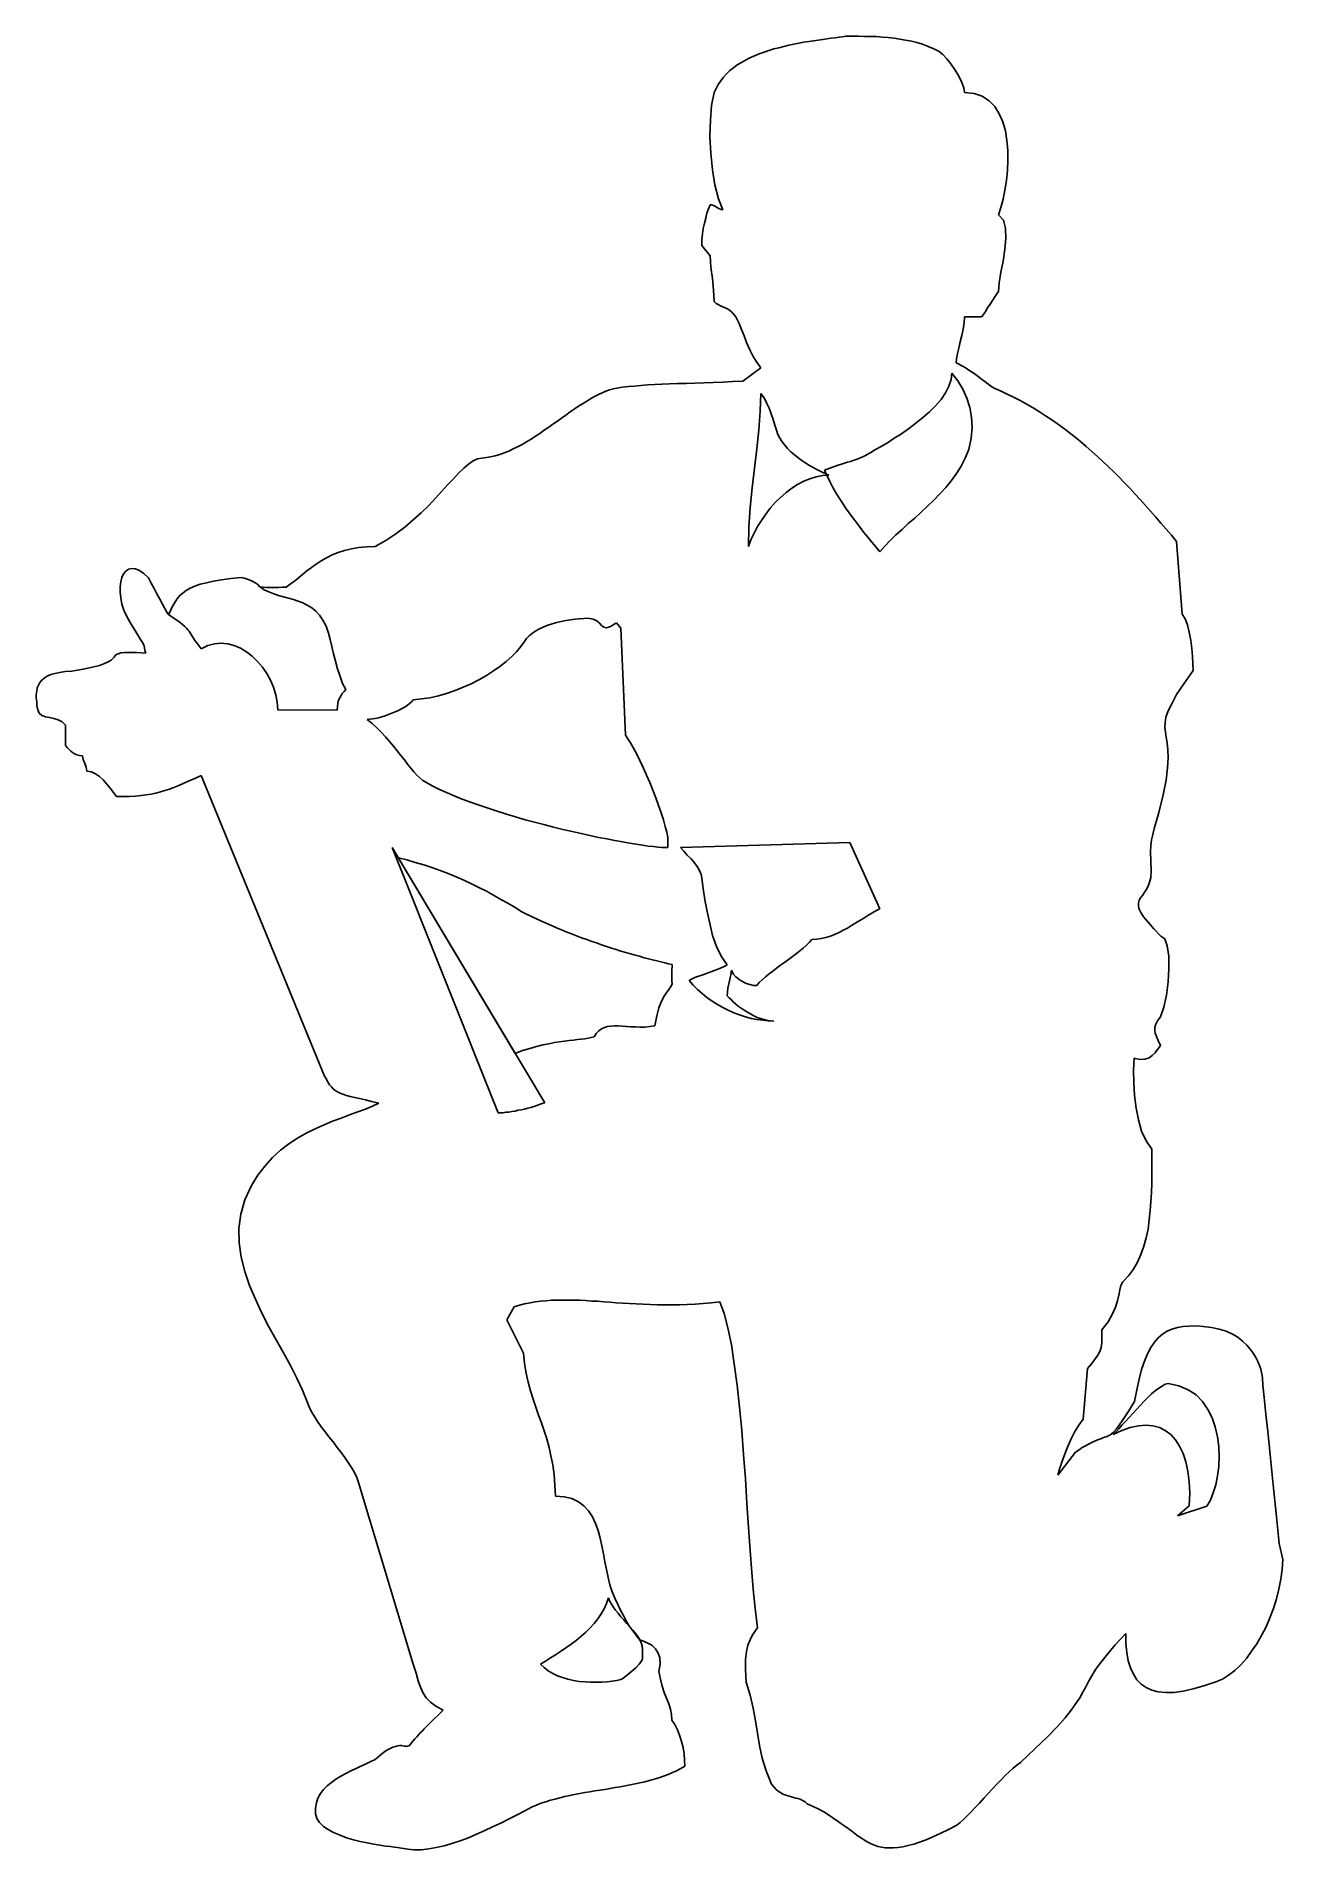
# Model space of a CAD drawing. Extents: x 10857 to 11733, y 5632 to 6906.
import ezdxf

# ---------------------------------------------------------------- set-up
doc = ezdxf.new("R2010")
doc.units = 0
doc.header["$LTSCALE"] = 1270
doc.header["$MEASUREMENT"] = 0
doc.layers.get('0').update_dxf_attribs({"linetype": 'CONTINUOUS'})

msp = doc.modelspace()

# ---------------------------------------------------------------- linework, layer by layer
at = {"linetype": 'CONTINUOUS'}
for p, q in [((11425.7, 6906.2), (11423.3, 6905.8)), ((11430.1, 6906.2), (11425.7, 6906.2)), ((11434.5, 6906.2), (11430.1, 6906.2)), ((11438.8, 6906.1), (11434.5, 6906.2)), ((11443.1, 6906.1), (11438.8, 6906.1)), ((11447.3, 6906), (11443.1, 6906.1)), ((11451.4, 6905.7), (11447.3, 6906)), ((11364.8, 6893.8), (11361.6, 6892.4)), ((11368.2, 6895), (11364.8, 6893.8)), ((11371.5, 6896.2), (11368.2, 6895)), ((11375.1, 6897.3), (11371.5, 6896.2)), ((11378.6, 6898.2), (11375.1, 6897.3)), ((11382.2, 6899.1), (11378.6, 6898.2)), ((11385.6, 6899.9), (11382.2, 6899.1)), ((11389.2, 6900.6), (11385.6, 6899.9)), ((11392.7, 6901.3), (11389.2, 6900.6)), ((11396.1, 6902), (11392.7, 6901.3)), ((11399.6, 6902.5), (11396.1, 6902)), ((11402.9, 6903.1), (11399.6, 6902.5)), ((11406.2, 6903.5), (11402.9, 6903.1)), ((11409.4, 6904), (11406.2, 6903.5)), ((11412.4, 6904.4), (11409.4, 6904)), ((11415.3, 6904.9), (11412.4, 6904.4)), ((11418.2, 6905.1), (11415.3, 6904.9)), ((11420.9, 6905.6), (11418.2, 6905.1)), ((11423.3, 6905.8), (11420.9, 6905.6)), ((11455.5, 6905.4), (11451.4, 6905.7)), ((11459.6, 6904.9), (11455.5, 6905.4)), ((11463.7, 6904.3), (11459.6, 6904.9)), ((11467.7, 6903.6), (11463.7, 6904.3)), ((11471.7, 6902.8), (11467.7, 6903.6)), ((11475.6, 6901.8), (11471.7, 6902.8)), ((11479.6, 6900.6), (11475.6, 6901.8)), ((11483.5, 6899.1), (11479.6, 6900.6)), ((11487.5, 6897.5), (11483.5, 6899.1)), ((11491.3, 6895.6), (11487.5, 6897.5)), ((11493.8, 6893.5), (11491.3, 6895.6)), ((11496.6, 6890.5), (11493.8, 6893.5)), ((11344.2, 6882.1), (11341.8, 6879.8)), ((11346.8, 6884.1), (11344.2, 6882.1)), ((11349.4, 6886.1), (11346.8, 6884.1)), ((11352.3, 6887.9), (11349.4, 6886.1)), ((11355.2, 6889.5), (11352.3, 6887.9)), ((11358.3, 6891), (11355.2, 6889.5)), ((11361.6, 6892.4), (11358.3, 6891)), ((11499.5, 6886.8), (11496.6, 6890.5)), ((11502.4, 6882.5), (11499.5, 6886.8)), ((11505, 6878.1), (11502.4, 6882.5)), ((11334.5, 6869.6), (11333.2, 6866.7)), ((11336, 6872.4), (11334.5, 6869.6)), ((11337.8, 6875), (11336, 6872.4)), ((11339.7, 6877.5), (11337.8, 6875)), ((11341.8, 6879.8), (11339.7, 6877.5)), ((11507.1, 6873.8), (11505, 6878.1)), ((11508.5, 6869.9), (11507.1, 6873.8)), ((11509, 6866.7), (11508.5, 6869.9)), ((11331.4, 6857.7), (11330.5, 6847.4)), ((11333.2, 6866.7), (11331.4, 6857.7)), ((11515.8, 6866), (11509, 6866.7)), ((11521.5, 6864.1), (11515.8, 6866)), ((11526.4, 6860.9), (11521.5, 6864.1)), ((11530.3, 6856.8), (11526.4, 6860.9)), ((11533.5, 6851.8), (11530.3, 6856.8)), ((11330.5, 6847.4), (11330.2, 6835.9)), ((11536, 6846.1), (11533.5, 6851.8)), ((11537.8, 6839.9), (11536, 6846.1)), ((11330.2, 6835.9), (11330.8, 6824.2)), ((11538.9, 6833.1), (11537.8, 6839.9)), ((11539.4, 6826.2), (11538.9, 6833.1)), ((11330.8, 6824.2), (11331.9, 6812.5)), ((11539.2, 6811.9), (11539.6, 6819)), ((11539.6, 6819), (11539.4, 6826.2)), ((11331.9, 6812.5), (11333.7, 6801.8)), ((11537.4, 6798), (11538.5, 6804.8)), ((11538.5, 6804.8), (11539.2, 6811.9)), ((11333.7, 6801.8), (11336.1, 6792.1)), ((11336.1, 6792.1), (11339.2, 6784.4)), ((11534.6, 6785.9), (11536.1, 6791.7)), ((11536.1, 6791.7), (11537.4, 6798)), ((11327.2, 6778.5), (11326.3, 6775)), ((11328.1, 6782), (11327.2, 6778.5)), ((11329.2, 6785), (11328.1, 6782)), ((11330.3, 6787.9), (11329.2, 6785)), ((11331.4, 6787.8), (11330.3, 6787.9)), ((11332.6, 6787.4), (11331.4, 6787.8)), ((11333.7, 6786.8), (11332.6, 6787.4)), ((11334.8, 6786.2), (11333.7, 6786.8)), ((11335.9, 6785.5), (11334.8, 6786.2)), ((11337, 6784.9), (11335.9, 6785.5)), ((11338.1, 6784.5), (11337, 6784.9)), ((11339.2, 6784.4), (11338.1, 6784.5)), ((11532.9, 6780.8), (11534.6, 6785.9)), ((11536.4, 6777), (11532.9, 6780.8)), ((11325, 6767.4), (11324.5, 6763.2)), ((11325.5, 6771.2), (11325, 6767.4)), ((11326.3, 6775), (11325.5, 6771.2)), ((11537.9, 6771.4), (11536.4, 6777)), ((11538.2, 6764.3), (11537.9, 6771.4)), ((11324.5, 6763.2), (11324.4, 6759.2)), ((11324.4, 6759.2), (11330.3, 6752)), ((11536.1, 6748.3), (11537.4, 6756.6)), ((11537.4, 6756.6), (11538.2, 6764.3)), ((11330.3, 6752), (11330.8, 6744)), ((11330.8, 6744), (11331.9, 6736)), ((11533.5, 6732.9), (11534.6, 6740.4)), ((11534.6, 6740.4), (11536.1, 6748.3)), ((11331.9, 6736), (11332.8, 6727.8)), ((11332.8, 6727.8), (11333.2, 6719.8)), ((11532.9, 6726.9), (11533.5, 6732.9)), ((11333.2, 6719.8), (11334.5, 6718.6)), ((11334.5, 6718.6), (11336, 6717.7)), ((11336, 6717.7), (11337.7, 6716.9)), ((11337.7, 6716.9), (11339.3, 6716.2)), ((11339.3, 6716.2), (11341, 6715.5)), ((11341, 6715.5), (11342.6, 6714.7)), ((11523.8, 6712.9), (11525.3, 6715.4)), ((11525.3, 6715.4), (11527, 6718)), ((11527, 6718), (11528.7, 6720.6)), ((11528.7, 6720.6), (11530.3, 6723.1)), ((11530.3, 6723.1), (11531.7, 6725.2)), ((11531.7, 6725.2), (11532.9, 6726.9)), ((11342.6, 6714.7), (11344, 6713.9)), ((11344, 6713.9), (11345.3, 6712.6)), ((11345.3, 6712.6), (11348.3, 6709)), ((11348.3, 6709), (11350.4, 6704.9)), ((11350.4, 6704.9), (11352.3, 6700.3)), ((11508.1, 6700.5), (11508.8, 6704.9)), ((11508.8, 6704.9), (11509, 6709)), ((11509, 6709), (11521.1, 6709)), ((11521.1, 6709), (11522.3, 6710.7)), ((11522.3, 6710.7), (11523.8, 6712.9)), ((11352.3, 6700.3), (11354.3, 6695.8)), ((11354.3, 6695.8), (11356, 6691.1)), ((11356, 6691.1), (11358.1, 6686.4)), ((11505, 6687.2), (11506.1, 6691.5)), ((11506.1, 6691.5), (11507.2, 6695.9)), ((11507.2, 6695.9), (11508.1, 6700.5)), ((11358.1, 6686.4), (11360.3, 6681.8)), ((11360.3, 6681.8), (11363, 6677.4)), ((11363, 6677.4), (11366, 6673.2)), ((11503.2, 6676.7), (11503.5, 6679.7)), ((11504.9, 6676), (11503.2, 6676.7)), ((11503.5, 6679.7), (11504.2, 6683.3)), ((11504.2, 6683.3), (11505, 6687.2)), ((11353.4, 6664), (11346.2, 6663.6)), ((11366, 6673.2), (11353.4, 6664)), ((11499.6, 6665), (11498.1, 6660.3)), ((11500.2, 6669.6), (11499.6, 6665)), ((11504.3, 6664.1), (11500.2, 6669.6)), ((11507.9, 6658.2), (11504.3, 6664.1)), ((11506.7, 6675), (11504.9, 6676)), ((11508.5, 6674.1), (11506.7, 6675)), ((11510.3, 6673), (11508.5, 6674.1)), ((11512.2, 6671.7), (11510.3, 6673)), ((11514, 6670.5), (11512.2, 6671.7)), ((11515.9, 6669.2), (11514, 6670.5)), ((11517.7, 6667.9), (11515.9, 6669.2)), ((11519.5, 6666.5), (11517.7, 6667.9)), ((11521.3, 6665.2), (11519.5, 6666.5)), ((11523, 6663.8), (11521.3, 6665.2)), ((11246.3, 6651.6), (11243.6, 6649.9)), ((11249.1, 6653.1), (11246.3, 6651.6)), ((11251.9, 6654.6), (11249.1, 6653.1)), ((11254.5, 6655.8), (11251.9, 6654.6)), ((11257.1, 6656.8), (11254.5, 6655.8)), ((11259.7, 6657.8), (11257.1, 6656.8)), ((11262.4, 6658.5), (11259.7, 6657.8)), ((11264.8, 6658.9), (11262.4, 6658.5)), ((11268.7, 6659.6), (11264.8, 6658.9)), ((11272.9, 6660.1), (11268.7, 6659.6)), ((11277.1, 6660.5), (11272.9, 6660.1)), ((11281.6, 6660.9), (11277.1, 6660.5)), ((11286.4, 6661.4), (11281.6, 6660.9)), ((11291.4, 6661.6), (11286.4, 6661.4)), ((11296.5, 6661.8), (11291.4, 6661.6)), ((11301.9, 6662.1), (11296.5, 6661.8)), ((11307.5, 6662.2), (11301.9, 6662.1)), ((11313.5, 6662.3), (11307.5, 6662.2)), ((11319.6, 6662.6), (11313.5, 6662.3)), ((11325.8, 6662.7), (11319.6, 6662.6)), ((11332.4, 6663), (11325.8, 6662.7)), ((11339.2, 6663.3), (11332.4, 6663)), ((11346.2, 6663.6), (11339.2, 6663.3)), ((11366, 6655.3), (11365.6, 6642.8)), ((11368.2, 6652.2), (11366, 6655.3)), ((11370, 6648.8), (11368.2, 6652.2)), ((11492.6, 6651.1), (11488.7, 6646.7)), ((11495.8, 6655.7), (11492.6, 6651.1)), ((11498.1, 6660.3), (11495.8, 6655.7)), ((11510.7, 6652), (11507.9, 6658.2)), ((11512.8, 6645.5), (11510.7, 6652)), ((11524.6, 6662.7), (11523, 6663.8)), ((11526.2, 6661.5), (11524.6, 6662.7)), ((11527.5, 6660.5), (11526.2, 6661.5)), ((11528.8, 6659.6), (11527.5, 6660.5)), ((11530, 6658.9), (11528.8, 6659.6)), ((11534.7, 6656.8), (11530, 6658.9)), ((11539.4, 6654.6), (11534.7, 6656.8)), ((11544, 6652.4), (11539.4, 6654.6)), ((11548.6, 6650), (11544, 6652.4)), ((11229, 6640.1), (11226, 6638)), ((11232, 6642.3), (11229, 6640.1)), ((11234.9, 6644.2), (11232, 6642.3)), ((11237.8, 6646.3), (11234.9, 6644.2)), ((11240.7, 6648.1), (11237.8, 6646.3)), ((11243.6, 6649.9), (11240.7, 6648.1)), ((11365.6, 6642.8), (11364.6, 6629.8)), ((11371.7, 6644.9), (11370, 6648.8)), ((11373.2, 6640.9), (11371.7, 6644.9)), ((11374.6, 6636.9), (11373.2, 6640.9)), ((11484.4, 6642.4), (11479.7, 6638.3)), ((11488.7, 6646.7), (11484.4, 6642.4)), ((11514, 6638.6), (11512.8, 6645.5)), ((11514.4, 6631.4), (11514, 6638.6)), ((11553, 6647.5), (11548.6, 6650)), ((11557.4, 6645.1), (11553, 6647.5)), ((11561.7, 6642.3), (11557.4, 6645.1)), ((11566, 6639.5), (11561.7, 6642.3)), ((11570.3, 6636.8), (11566, 6639.5)), ((11210.8, 6627.2), (11207.6, 6625.3)), ((11213.8, 6629.4), (11210.8, 6627.2)), ((11216.9, 6631.5), (11213.8, 6629.4)), ((11219.9, 6633.7), (11216.9, 6631.5)), ((11223, 6635.8), (11219.9, 6633.7)), ((11226, 6638), (11223, 6635.8)), ((11364.6, 6629.8), (11363.2, 6616.4)), ((11375.8, 6633), (11374.6, 6636.9)), ((11376.9, 6629.6), (11375.8, 6633)), ((11378, 6626.5), (11376.9, 6629.6)), ((11379.3, 6623.9), (11378, 6626.5)), ((11464.7, 6627), (11459.7, 6623.8)), ((11469.8, 6630.5), (11464.7, 6627)), ((11474.9, 6634.3), (11469.8, 6630.5)), ((11479.7, 6638.3), (11474.9, 6634.3)), ((11513.7, 6623.8), (11514.4, 6631.4)), ((11574.4, 6633.9), (11570.3, 6636.8)), ((11578.5, 6630.8), (11574.4, 6633.9)), ((11582.5, 6627.8), (11578.5, 6630.8)), ((11586.7, 6624.6), (11582.5, 6627.8)), ((11185.7, 6613.5), (11182.5, 6612.4)), ((11188.8, 6614.8), (11185.7, 6613.5)), ((11192, 6616.3), (11188.8, 6614.8)), ((11195.1, 6617.8), (11192, 6616.3)), ((11198.2, 6619.5), (11195.1, 6617.8)), ((11201.4, 6621.3), (11198.2, 6619.5)), ((11204.6, 6623.2), (11201.4, 6621.3)), ((11207.6, 6625.3), (11204.6, 6623.2)), ((11363.2, 6616.4), (11361.6, 6602.8)), ((11380.9, 6621.4), (11379.3, 6623.9)), ((11382.7, 6618.9), (11380.9, 6621.4)), ((11384.8, 6616.6), (11382.7, 6618.9)), ((11387.1, 6614.2), (11384.8, 6616.6)), ((11389.6, 6612.2), (11387.1, 6614.2)), ((11443.2, 6613.8), (11440.6, 6612.3)), ((11446.6, 6615.8), (11443.2, 6613.8)), ((11450.6, 6618.1), (11446.6, 6615.8)), ((11455, 6620.7), (11450.6, 6618.1)), ((11459.7, 6623.8), (11455, 6620.7)), ((11509.6, 6609.8), (11512.1, 6615.8)), ((11512.1, 6615.8), (11513.7, 6623.8)), ((11590.7, 6621.3), (11586.7, 6624.6)), ((11594.6, 6618), (11590.7, 6621.3)), ((11598.6, 6614.5), (11594.6, 6618)), ((11602.4, 6611.1), (11598.6, 6614.5)), ((11157.2, 6602.9), (11153.7, 6599.4)), ((11160.5, 6605.7), (11157.2, 6602.9)), ((11163.8, 6607.9), (11160.5, 6605.7)), ((11166.9, 6609.3), (11163.8, 6607.9)), ((11169.9, 6609.9), (11166.9, 6609.3)), ((11173.1, 6610.2), (11169.9, 6609.9)), ((11176.1, 6610.8), (11173.1, 6610.2)), ((11179.3, 6611.5), (11176.1, 6610.8)), ((11182.5, 6612.4), (11179.3, 6611.5)), ((11361.6, 6602.8), (11359.9, 6588.9)), ((11392.1, 6610.1), (11389.6, 6612.2)), ((11394.7, 6608.2), (11392.1, 6610.1)), ((11397.5, 6606.4), (11394.7, 6608.2)), ((11400.1, 6604.7), (11397.5, 6606.4)), ((11402.8, 6603.2), (11400.1, 6604.7)), ((11405.2, 6601.8), (11402.8, 6603.2)), ((11407.7, 6600.7), (11405.2, 6601.8)), ((11409.9, 6599.6), (11407.7, 6600.7)), ((11412.6, 6602.1), (11410.8, 6601.4)), ((11410.8, 6601.4), (11412.6, 6597.4)), ((11414.4, 6602.8), (11412.6, 6602.1)), ((11416.3, 6603.5), (11414.4, 6602.8)), ((11418.4, 6604.1), (11416.3, 6603.5)), ((11420.4, 6604.8), (11418.4, 6604.1)), ((11422.7, 6605.5), (11420.4, 6604.8)), ((11424.7, 6606.2), (11422.7, 6605.5)), ((11426.8, 6606.9), (11424.7, 6606.2)), ((11428.9, 6607.5), (11426.8, 6606.9)), ((11430.9, 6608.2), (11428.9, 6607.5)), ((11432.9, 6608.8), (11430.9, 6608.2)), ((11434.7, 6609.5), (11432.9, 6608.8)), ((11436.5, 6610.2), (11434.7, 6609.5)), ((11438, 6610.9), (11436.5, 6610.2)), ((11439.4, 6611.6), (11438, 6610.9)), ((11440.6, 6612.3), (11439.4, 6611.6)), ((11503.4, 6599), (11506.7, 6604.3)), ((11506.7, 6604.3), (11509.6, 6609.8)), ((11606.3, 6607.5), (11602.4, 6611.1)), ((11610.1, 6603.9), (11606.3, 6607.5)), ((11613.9, 6600.1), (11610.1, 6603.9)), ((11146.1, 6591.2), (11141.9, 6586.6)), ((11150, 6595.4), (11146.1, 6591.2)), ((11153.7, 6599.4), (11150, 6595.4)), ((11359.9, 6588.9), (11358.5, 6575.1)), ((11383.7, 6585.6), (11387.7, 6588.7)), ((11387.7, 6588.7), (11391.8, 6591.3)), ((11391.8, 6591.3), (11396.1, 6593.6)), ((11396.1, 6593.6), (11400.4, 6595.4)), ((11400.4, 6595.4), (11404.8, 6596.8)), ((11404.8, 6596.8), (11409.4, 6597.7)), ((11409.4, 6597.7), (11413.8, 6597.9)), ((11412, 6598.6), (11409.9, 6599.6)), ((11413.8, 6597.9), (11412, 6598.6)), ((11412.6, 6597.4), (11414.4, 6593.5)), ((11414.4, 6593.5), (11416.4, 6589.6)), ((11416.4, 6589.6), (11418.5, 6585.9)), ((11491.8, 6584.7), (11495.9, 6589.2)), ((11495.9, 6589.2), (11499.8, 6594.1)), ((11499.8, 6594.1), (11503.4, 6599)), ((11617.6, 6596.4), (11613.9, 6600.1)), ((11621.4, 6592.5), (11617.6, 6596.4)), ((11625.1, 6588.7), (11621.4, 6592.5)), ((11628.8, 6584.8), (11625.1, 6588.7)), ((11132.6, 6576.6), (11127.3, 6571.5)), ((11137.4, 6581.6), (11132.6, 6576.6)), ((11141.9, 6586.6), (11137.4, 6581.6)), ((11358.5, 6575.1), (11357.6, 6561.3)), ((11372.6, 6574.6), (11376.1, 6578.6)), ((11376.1, 6578.6), (11379.8, 6582.2)), ((11379.8, 6582.2), (11383.7, 6585.6)), ((11418.5, 6585.9), (11420.7, 6582.2)), ((11420.7, 6582.2), (11423.1, 6578.6)), ((11423.1, 6578.6), (11425.4, 6575)), ((11425.4, 6575), (11427.9, 6571.5)), ((11478.5, 6571.8), (11483, 6576)), ((11483, 6576), (11487.5, 6580.2)), ((11487.5, 6580.2), (11491.8, 6584.7)), ((11632.4, 6580.8), (11628.8, 6584.8)), ((11636.2, 6576.6), (11632.4, 6580.8)), ((11639.8, 6572.5), (11636.2, 6576.6)), ((11121.8, 6566.4), (11115.9, 6561.3)), ((11127.3, 6571.5), (11121.8, 6566.4)), ((11363.6, 6561.7), (11366.4, 6566.1)), ((11366.4, 6566.1), (11369.5, 6570.4)), ((11369.5, 6570.4), (11372.6, 6574.6)), ((11427.9, 6571.5), (11430.5, 6567.9)), ((11430.5, 6567.9), (11433.2, 6564.5)), ((11433.2, 6564.5), (11435.8, 6561)), ((11465.2, 6559.8), (11469.5, 6563.8)), ((11469.5, 6563.8), (11474.1, 6567.7)), ((11474.1, 6567.7), (11478.5, 6571.8)), ((11643.5, 6568.4), (11639.8, 6572.5)), ((11647.1, 6564.2), (11643.5, 6568.4)), ((11650.7, 6559.9), (11647.1, 6564.2)), ((11102.5, 6552), (11095, 6547.8)), ((11109.4, 6556.6), (11102.5, 6552)), ((11115.9, 6561.3), (11109.4, 6556.6)), ((11357.6, 6561.3), (11357.2, 6547.8)), ((11357.2, 6547.8), (11359, 6552.5)), ((11359, 6552.5), (11361.2, 6557.2)), ((11361.2, 6557.2), (11363.6, 6561.7)), ((11435.8, 6561), (11438.4, 6557.6)), ((11438.4, 6557.6), (11441.2, 6554.3)), ((11441.2, 6554.3), (11443.9, 6550.8)), ((11443.9, 6550.8), (11446.7, 6547.5)), ((11453.1, 6548), (11456.8, 6552)), ((11456.8, 6552), (11460.9, 6555.9)), ((11460.9, 6555.9), (11465.2, 6559.8)), ((11654.4, 6555.6), (11650.7, 6559.9)), ((11658, 6551.2), (11654.4, 6555.6)), ((11662, 6500.2), (11658, 6551.2)), ((11057.1, 6537.7), (11053.5, 6535.3)), ((11060.7, 6539.7), (11057.1, 6537.7)), ((11064.7, 6541.8), (11060.7, 6539.7)), ((11068.9, 6543.5), (11064.7, 6541.8)), ((11073.4, 6545), (11068.9, 6543.5)), ((11078.3, 6546.2), (11073.4, 6545)), ((11083.4, 6547.1), (11078.3, 6546.2)), ((11089.1, 6547.6), (11083.4, 6547.1)), ((11095, 6547.8), (11089.1, 6547.6)), ((11446.7, 6547.5), (11449.5, 6544)), ((11449.5, 6544), (11453.1, 6548)), ((10917.1, 6525.9), (10916.3, 6522.9)), ((10918.2, 6528.6), (10917.1, 6525.9)), ((10919.8, 6530.5), (10918.2, 6528.6)), ((10921.7, 6531.9), (10919.8, 6530.5)), ((10923.9, 6532.4), (10921.7, 6531.9)), ((10926.5, 6532.1), (10923.9, 6532.4)), ((10929.3, 6531), (10926.5, 6532.1)), ((10932.5, 6528.8), (10929.3, 6531)), ((10935.8, 6525.7), (10932.5, 6528.8)), ((10937.7, 6522.1), (10935.8, 6525.7)), ((10981.4, 6523.4), (10987.1, 6524.4)), ((10987.1, 6524.4), (10981.4, 6523.4)), ((10987.1, 6524.4), (10993.7, 6525.2)), ((10993.7, 6525.2), (10987.1, 6524.4)), ((10993.7, 6525.2), (11001, 6525.9)), ((11001, 6525.9), (10993.7, 6525.2)), ((11001, 6525.9), (11003, 6525.4)), ((11003, 6525.4), (11001, 6525.9)), ((11003, 6525.4), (11004.6, 6525)), ((11004.6, 6525), (11003, 6525.4)), ((11004.6, 6525), (11006.4, 6524.4)), ((11006.4, 6524.4), (11004.6, 6525)), ((11006.4, 6524.4), (11008.1, 6523.7)), ((11008.1, 6523.7), (11006.4, 6524.4)), ((11008.1, 6523.7), (11009.6, 6523)), ((11009.6, 6523), (11008.1, 6523.7)), ((11041.1, 6525.8), (11038.2, 6523.4)), ((11044, 6528.1), (11041.1, 6525.8)), ((11047, 6530.6), (11044, 6528.1)), ((11050.2, 6533), (11047, 6530.6)), ((11053.5, 6535.3), (11050.2, 6533)), ((10916.3, 6522.9), (10915.9, 6519.4)), ((10915.9, 6519.4), (10915.9, 6515.6)), ((10915.9, 6515.6), (10916.3, 6511.6)), ((10916.3, 6511.6), (10917.1, 6507.3)), ((10939.7, 6518.2), (10937.7, 6522.1)), ((10941.7, 6514.5), (10939.7, 6518.2)), ((10943.7, 6510.7), (10941.7, 6514.5)), ((10954.9, 6509.5), (10956.3, 6511.6)), ((10956.3, 6511.6), (10954.9, 6509.5)), ((10956.3, 6511.6), (10958, 6513.5)), ((10958, 6513.5), (10956.3, 6511.6)), ((10958, 6513.5), (10960, 6515.3)), ((10960, 6515.3), (10958, 6513.5)), ((10960, 6515.3), (10962.3, 6516.9)), ((10962.3, 6516.9), (10960, 6515.3)), ((10962.3, 6516.9), (10965.1, 6518.5)), ((10965.1, 6518.5), (10962.3, 6516.9)), ((10965.1, 6518.5), (10968.3, 6519.8)), ((10968.3, 6519.8), (10965.1, 6518.5)), ((10968.3, 6519.8), (10972, 6521.2)), ((10972, 6521.2), (10968.3, 6519.8)), ((10972, 6521.2), (10976.4, 6522.3)), ((10976.4, 6522.3), (10972, 6521.2)), ((10976.4, 6522.3), (10981.4, 6523.4)), ((10981.4, 6523.4), (10976.4, 6522.3)), ((11009.6, 6523), (11011.1, 6522.1)), ((11011.1, 6522.1), (11009.6, 6523)), ((11011.1, 6522.1), (11012.5, 6521)), ((11012.5, 6521), (11011.1, 6522.1)), ((11012.5, 6521), (11013.9, 6519.4)), ((11013.9, 6519.4), (11012.5, 6521)), ((11013.9, 6519.4), (11017.1, 6517.4)), ((11016.4, 6519.2), (11013.9, 6519.4)), ((11018.6, 6519), (11016.4, 6519.2)), ((11017.1, 6517.4), (11020.4, 6515.8)), ((11020.8, 6519), (11018.6, 6519)), ((11020.4, 6515.8), (11023.7, 6514.5)), ((11023, 6519), (11020.8, 6519)), ((11025.1, 6519), (11023, 6519)), ((11023.7, 6514.5), (11027.1, 6513.4)), ((11027.4, 6519), (11025.1, 6519)), ((11027.1, 6513.4), (11030.6, 6512.4)), ((11029.8, 6519.2), (11027.4, 6519)), ((11032.4, 6519.2), (11029.8, 6519.2)), ((11030.6, 6512.4), (11034.1, 6511.4)), ((11035.3, 6521.2), (11032.4, 6519.2)), ((11034.1, 6511.4), (11037.5, 6510.5)), ((11038.2, 6523.4), (11035.3, 6521.2)), ((10917.1, 6507.3), (10918.5, 6503)), ((10918.5, 6503), (10920.5, 6498.6)), ((10920.5, 6498.6), (10922.8, 6494.3)), ((10945.5, 6507.3), (10943.7, 6510.7)), ((10947.1, 6504.2), (10945.5, 6507.3)), ((10948.7, 6501.7), (10947.1, 6504.2)), ((10949.9, 6499.9), (10948.7, 6501.7)), ((10949.9, 6499.9), (10951.1, 6502.6)), ((10951.1, 6502.6), (10949.9, 6499.9)), ((10953.1, 6497.7), (10949.9, 6499.9)), ((10951.1, 6502.6), (10952.2, 6504.9)), ((10952.2, 6504.9), (10951.1, 6502.6)), ((10952.2, 6504.9), (10953.5, 6507.3)), ((10953.5, 6507.3), (10952.2, 6504.9)), ((10953.5, 6507.3), (10954.9, 6509.5)), ((10954.9, 6509.5), (10953.5, 6507.3)), ((11037.5, 6510.5), (11041, 6509.3)), ((11041, 6509.3), (11044.1, 6508.1)), ((11044.1, 6508.1), (11047.3, 6506.6)), ((11047.3, 6506.6), (11050.4, 6504.6)), ((11050.4, 6504.6), (11053.3, 6502.3)), ((11053.3, 6502.3), (11055.9, 6499.4)), ((11055.9, 6499.4), (11058.2, 6495.9)), ((11664.1, 6496.9), (11662, 6500.2)), ((10922.8, 6494.3), (10927.2, 6487.2)), ((10927.2, 6487.2), (10930.1, 6482.4)), ((10955.7, 6495.9), (10953.1, 6497.7)), ((10957.9, 6494.3), (10955.7, 6495.9)), ((10959.8, 6492.8), (10957.9, 6494.3)), ((10961.2, 6491.5), (10959.8, 6492.8)), ((10962.5, 6490.3), (10961.2, 6491.5)), ((10963.4, 6489.2), (10962.5, 6490.3)), ((10964.3, 6488.2), (10963.4, 6489.2)), ((10965, 6487.1), (10964.3, 6488.2)), ((10965.8, 6486), (10965, 6487.1)), ((10966.5, 6484.7), (10965.8, 6486)), ((11058.2, 6495.9), (11060.5, 6491.8)), ((11060.5, 6491.8), (11062.3, 6486.8)), ((11062.3, 6486.8), (11063.4, 6482.4)), ((11203.3, 6485), (11205.6, 6486.8)), ((11205.6, 6486.8), (11207.9, 6488.5)), ((11207.9, 6488.5), (11210.5, 6490)), ((11210.5, 6490), (11213.4, 6491.2)), ((11213.4, 6491.2), (11216.3, 6492.5)), ((11216.3, 6492.5), (11219.4, 6493.5)), ((11219.4, 6493.5), (11222.6, 6494.3)), ((11222.6, 6494.3), (11225.7, 6495.1)), ((11225.7, 6495.1), (11229, 6495.8)), ((11229, 6495.8), (11232.2, 6496.2)), ((11232.2, 6496.2), (11235.4, 6496.6)), ((11235.4, 6496.6), (11238.4, 6497)), ((11238.4, 6497), (11241.5, 6497.2)), ((11241.5, 6497.2), (11244.4, 6497.3)), ((11244.4, 6497.3), (11248.1, 6496.8)), ((11248.1, 6496.8), (11250.7, 6495.5)), ((11250.7, 6495.5), (11252.5, 6493.9)), ((11252.5, 6493.9), (11254.1, 6492.2)), ((11254.1, 6492.2), (11255.6, 6491)), ((11255.6, 6491), (11257.5, 6490.6)), ((11257.5, 6490.6), (11260.4, 6491.5)), ((11260.4, 6491.5), (11264.6, 6494.1)), ((11264.6, 6494.1), (11267.7, 6490.3)), ((11267.7, 6490.3), (11270.8, 6415.1)), ((11665.7, 6492.6), (11664.1, 6496.9)), ((11667, 6487.5), (11665.7, 6492.6)), ((11668.1, 6481.8), (11667, 6487.5)), ((10916.3, 6473), (10914.5, 6472.4)), ((10918.9, 6473.3), (10916.3, 6473)), ((10922.7, 6473.3), (10918.9, 6473.3)), ((10927.5, 6473.3), (10922.7, 6473.3)), ((10933.9, 6472.9), (10927.5, 6473.3)), ((10930.1, 6482.4), (10931.9, 6479.5)), ((10931.9, 6479.5), (10932.8, 6477.8)), ((10932.8, 6477.8), (10932.9, 6476.9)), ((10932.9, 6476.9), (10933, 6476)), ((10933, 6476), (10933.2, 6474.9)), ((10933.2, 6474.9), (10933.9, 6472.9)), ((10967.3, 6483.4), (10966.5, 6484.7)), ((10968.3, 6481.8), (10967.3, 6483.4)), ((10969.5, 6480.2), (10968.3, 6481.8)), ((10971, 6478.1), (10969.5, 6480.2)), ((10972.8, 6475.9), (10971, 6478.1)), ((10977.4, 6478.1), (10972.8, 6475.9)), ((10982, 6479.4), (10977.4, 6478.1)), ((10986.7, 6479.8), (10982, 6479.4)), ((10991.4, 6479.4), (10986.7, 6479.8)), ((10995.9, 6478.1), (10991.4, 6479.4)), ((11000.3, 6476.2), (10995.9, 6478.1)), ((11004.6, 6473.7), (11000.3, 6476.2)), ((11008.6, 6470.7), (11004.6, 6473.7)), ((11063.4, 6482.4), (11064.5, 6477.6)), ((11064.5, 6477.6), (11065.7, 6472.3)), ((11190.9, 6470.4), (11194.4, 6473.8)), ((11194.4, 6473.8), (11197.4, 6477.4)), ((11197.4, 6477.4), (11199.9, 6480.9)), ((11199.9, 6480.9), (11201.4, 6483.1)), ((11201.4, 6483.1), (11203.3, 6485)), ((11668.8, 6476), (11668.1, 6481.8)), ((11669.2, 6470.4), (11668.8, 6476)), ((10881.8, 6460.1), (10877.3, 6459.9)), ((10889.9, 6461.5), (10881.8, 6460.1)), ((10896.3, 6462.9), (10889.9, 6461.5)), ((10901.3, 6464.2), (10896.3, 6462.9)), ((10904.8, 6465.5), (10901.3, 6464.2)), ((10907.5, 6466.8), (10904.8, 6465.5)), ((10909.4, 6468), (10907.5, 6466.8)), ((10910.6, 6469.1), (10909.4, 6468)), ((10911.6, 6470.1), (10910.6, 6469.1)), ((10912.3, 6471.1), (10911.6, 6470.1)), ((10913.3, 6471.9), (10912.3, 6471.1)), ((10914.5, 6472.4), (10913.3, 6471.9)), ((11012.4, 6466.9), (11008.6, 6470.7)), ((11015.8, 6462.9), (11012.4, 6466.9)), ((11018.9, 6458.5), (11015.8, 6462.9)), ((11065.7, 6472.3), (11067.1, 6467.1)), ((11067.1, 6467.1), (11068.6, 6461.7)), ((11068.6, 6461.7), (11070.3, 6456.4)), ((11173.1, 6457.1), (11178.1, 6460.3)), ((11178.1, 6460.3), (11182.6, 6463.5)), ((11182.6, 6463.5), (11187, 6466.9)), ((11187, 6466.9), (11190.9, 6470.4)), ((11663.1, 6451.3), (11669.6, 6460.7)), ((11669.5, 6465.3), (11669.2, 6470.4)), ((11669.6, 6460.7), (11669.5, 6465.3)), ((10857.6, 6448.4), (10857.2, 6446.2)), ((10858.4, 6450.3), (10857.6, 6448.4)), ((10859.4, 6452.1), (10858.4, 6450.3)), ((10860.8, 6453.8), (10859.4, 6452.1)), ((10862.4, 6455.3), (10860.8, 6453.8)), ((10864.5, 6456.6), (10862.4, 6455.3)), ((10867.1, 6457.7), (10864.5, 6456.6)), ((10870, 6458.6), (10867.1, 6457.7)), ((10873.5, 6459.3), (10870, 6458.6)), ((10877.3, 6459.9), (10873.5, 6459.3)), ((11021.5, 6453.8), (11018.9, 6458.5)), ((11023.6, 6448.8), (11021.5, 6453.8)), ((11025.1, 6443.6), (11023.6, 6448.8)), ((11070.3, 6456.4), (11072.1, 6451.6)), ((11072.1, 6451.6), (11074.3, 6447.3)), ((11074.3, 6447.3), (11073.2, 6445.9)), ((11151.1, 6446.5), (11156.8, 6448.8)), ((11156.8, 6448.8), (11162.4, 6451.3)), ((11162.4, 6451.3), (11167.8, 6454.1)), ((11167.8, 6454.1), (11173.1, 6457.1)), ((11658.1, 6443.7), (11663.1, 6451.3)), ((10857.2, 6446.2), (10856.9, 6443.8)), ((10856.9, 6443.8), (10856.9, 6441.4)), ((10856.9, 6441.4), (10857.2, 6438.7)), ((10857.2, 6438.7), (10857.4, 6436)), ((10857.4, 6436), (10857.9, 6433.1)), ((11026.2, 6438.3), (11025.1, 6443.6)), ((11026.5, 6432.9), (11026.2, 6438.3)), ((11068.5, 6435.4), (11068.3, 6432.8)), ((11068.7, 6437.6), (11068.5, 6435.4)), ((11069.3, 6439.7), (11068.7, 6437.6)), ((11070.1, 6441.5), (11069.3, 6439.7)), ((11071, 6443), (11070.1, 6441.5)), ((11071.9, 6444.5), (11071, 6443)), ((11073.2, 6445.9), (11071.9, 6444.5)), ((11113.5, 6433.7), (11115.5, 6434.9)), ((11115.5, 6434.9), (11117.4, 6436.1)), ((11117.4, 6436.1), (11119, 6437.5)), ((11119, 6437.5), (11120.6, 6438.7)), ((11120.6, 6438.7), (11121.8, 6440.1)), ((11121.8, 6440.1), (11127.6, 6440.7)), ((11127.6, 6440.7), (11133.4, 6441.5)), ((11133.4, 6441.5), (11139.4, 6442.9)), ((11139.4, 6442.9), (11145.2, 6444.5)), ((11145.2, 6444.5), (11151.1, 6446.5)), ((11652.1, 6432.2), (11654.6, 6437.3)), ((11654.6, 6437.3), (11658.1, 6443.7)), ((10857.9, 6433.1), (10859, 6430.6)), ((10859, 6430.6), (10860.9, 6429.1)), ((10860.9, 6429.1), (10863.4, 6428.1)), ((10863.4, 6428.1), (10866.3, 6427.5)), ((10866.3, 6427.5), (10869.2, 6427)), ((10869.2, 6427), (10872.2, 6426)), ((10872.2, 6426), (10875.1, 6424.6)), ((10875.1, 6424.6), (10877.5, 6422.3)), ((10877.5, 6422.3), (10877.5, 6407.9)), ((11068.3, 6432.8), (11026.5, 6432.9)), ((11089.3, 6426.3), (11091.1, 6426.4)), ((11092.8, 6423.4), (11089.3, 6426.3)), ((11091.1, 6426.4), (11093.1, 6426.6)), ((11096.1, 6420.3), (11092.8, 6423.4)), ((11093.1, 6426.6), (11095.1, 6427)), ((11095.1, 6427), (11097.4, 6427.4)), ((11097.4, 6427.4), (11099.7, 6428.1)), ((11099.7, 6428.1), (11102.1, 6428.8)), ((11102.1, 6428.8), (11104.4, 6429.6)), ((11104.4, 6429.6), (11106.7, 6430.6)), ((11106.7, 6430.6), (11109.1, 6431.5)), ((11109.1, 6431.5), (11111.3, 6432.6)), ((11111.3, 6432.6), (11113.5, 6433.7)), ((11649.9, 6420.6), (11650, 6424.1)), ((11650, 6424.1), (11650.5, 6427.8)), ((11650.5, 6427.8), (11652.1, 6432.2)), ((11099.3, 6417.3), (11096.1, 6420.3)), ((11102.3, 6414), (11099.3, 6417.3)), ((11105.1, 6410.7), (11102.3, 6414)), ((11107.9, 6407.4), (11105.1, 6410.7)), ((11270.8, 6415.1), (11272.6, 6412.7)), ((11272.6, 6412.7), (11274.5, 6409.7)), ((11274.5, 6409.7), (11276.6, 6406)), ((11650.3, 6417.3), (11649.9, 6420.6)), ((11650.8, 6413.7), (11650.3, 6417.3)), ((11651.5, 6409.7), (11650.8, 6413.7)), ((11651.9, 6405), (11651.5, 6409.7)), ((10877.5, 6407.9), (10878.6, 6406.5)), ((10878.6, 6406.5), (10879.8, 6405.3)), ((10879.8, 6405.3), (10881.1, 6404)), ((10881.1, 6404), (10882.3, 6402.9)), ((10882.3, 6402.9), (10883.8, 6402.1)), ((10883.8, 6402.1), (10885.5, 6401.3)), ((10885.5, 6401.3), (10887.3, 6400.9)), ((10887.3, 6400.9), (10889.4, 6400.7)), ((10889.4, 6400.7), (10889.8, 6398)), ((10889.8, 6398), (10890.9, 6395.3)), ((11110.5, 6404.2), (11107.9, 6407.4)), ((11113, 6400.9), (11110.5, 6404.2)), ((11115.5, 6397.8), (11113, 6400.9)), ((11117.7, 6394.8), (11115.5, 6397.8)), ((11276.6, 6406), (11278.8, 6401.8)), ((11278.8, 6401.8), (11281, 6397.3)), ((11281, 6397.3), (11283.4, 6392.4)), ((11651.6, 6392.2), (11652.1, 6399.2)), ((11652.1, 6399.2), (11651.9, 6405)), ((10890.9, 6395.3), (10892, 6392.6)), ((10892, 6392.6), (10892.4, 6389.9)), ((10892.4, 6389.9), (10895.6, 6389.5)), ((10895.6, 6389.5), (10898.6, 6388.1)), ((10898.6, 6388.1), (10901.4, 6386.2)), ((10901.4, 6386.2), (10904, 6383.7)), ((10904, 6383.7), (10906.4, 6380.8)), ((10964.4, 6383), (10968.4, 6384.8)), ((10968.4, 6384.8), (10972.7, 6386.8)), ((10972.7, 6386.8), (11059.5, 6175.7)), ((11120, 6392), (11117.7, 6394.8)), ((11122.2, 6389.5), (11120, 6392)), ((11124.3, 6387.2), (11122.2, 6389.5)), ((11126.4, 6385.1), (11124.3, 6387.2)), ((11128.4, 6383.4), (11126.4, 6385.1)), ((11283.4, 6392.4), (11285.6, 6387.2)), ((11285.6, 6387.2), (11287.9, 6381.9)), ((11648.6, 6373.2), (11650.7, 6383.6)), ((11650.7, 6383.6), (11651.6, 6392.2)), ((10906.4, 6380.8), (10908.7, 6377.9)), ((10908.7, 6377.9), (10911.1, 6374.9)), ((10911.1, 6374.9), (10913.3, 6372)), ((10913.3, 6372), (10918.1, 6372)), ((10918.1, 6372), (10922.5, 6372.1)), ((10922.5, 6372.1), (10926.7, 6372.4)), ((10926.7, 6372.4), (10930.5, 6372.8)), ((10930.5, 6372.8), (10934.1, 6373.2)), ((10934.1, 6373.2), (10937.5, 6373.8)), ((10937.5, 6373.8), (10940.8, 6374.5)), ((10940.8, 6374.5), (10944.1, 6375.3)), ((10944.1, 6375.3), (10947.3, 6376.3)), ((10947.3, 6376.3), (10950.4, 6377.2)), ((10950.4, 6377.2), (10953.6, 6378.5)), ((10953.6, 6378.5), (10957.1, 6379.9)), ((10957.1, 6379.9), (10960.5, 6381.4)), ((10960.5, 6381.4), (10964.4, 6383)), ((11130.5, 6382.1), (11128.4, 6383.4)), ((11135.1, 6379.6), (11130.5, 6382.1)), ((11139.8, 6377.2), (11135.1, 6379.6)), ((11145, 6374.9), (11139.8, 6377.2)), ((11150.4, 6372.5), (11145, 6374.9)), ((11156.1, 6370.3), (11150.4, 6372.5)), ((11287.9, 6381.9), (11290.1, 6376.5)), ((11290.1, 6376.5), (11292.2, 6371.2)), ((11292.2, 6371.2), (11294.1, 6365.8)), ((11645.6, 6360.8), (11648.6, 6373.2)), ((11161.9, 6368.1), (11156.1, 6370.3)), ((11168, 6365.9), (11161.9, 6368.1)), ((11174.3, 6363.8), (11168, 6365.9)), ((11180.7, 6361.8), (11174.3, 6363.8)), ((11187.2, 6359.7), (11180.7, 6361.8)), ((11193.7, 6357.7), (11187.2, 6359.7)), ((11294.1, 6365.8), (11295.9, 6360.6)), ((11295.9, 6360.6), (11297.5, 6355.7)), ((11643.8, 6354.4), (11645.6, 6360.8)), ((11200.3, 6355.8), (11193.7, 6357.7)), ((11206.9, 6354), (11200.3, 6355.8)), ((11213.6, 6352.4), (11206.9, 6354)), ((11220.2, 6350.6), (11213.6, 6352.4)), ((11226.8, 6349), (11220.2, 6350.6)), ((11233.3, 6347.5), (11226.8, 6349)), ((11239.7, 6346), (11233.3, 6347.5)), ((11245.8, 6344.8), (11239.7, 6346)), ((11297.5, 6355.7), (11298.7, 6351.1)), ((11298.7, 6351.1), (11299.8, 6347)), ((11299.8, 6347), (11300.5, 6343.2)), ((11640.5, 6341.7), (11641.3, 6345.4)), ((11641.3, 6345.4), (11642.4, 6349.5)), ((11642.4, 6349.5), (11643.8, 6354.4)), ((11214.1, 6156.9), (11107, 6336.2)), ((11107, 6336.2), (11181.4, 6149.8)), ((11251.9, 6343.4), (11245.8, 6344.8)), ((11257.7, 6342.3), (11251.9, 6343.4)), ((11263.3, 6341.2), (11257.7, 6342.3)), ((11268.7, 6340.2), (11263.3, 6341.2)), ((11273.7, 6339.2), (11268.7, 6340.2)), ((11278.4, 6338.5), (11273.7, 6339.2)), ((11282.8, 6337.8), (11278.4, 6338.5)), ((11286.8, 6337.3), (11282.8, 6337.8)), ((11290.5, 6336.9), (11286.8, 6337.3)), ((11293.7, 6336.5), (11290.5, 6336.9)), ((11296.5, 6336.3), (11293.7, 6336.5)), ((11298.7, 6336.2), (11296.5, 6336.3)), ((11300.5, 6336.2), (11298.7, 6336.2)), ((11300.5, 6343.2), (11300.5, 6336.2)), ((11309.5, 6336.2), (11428.6, 6339.8)), ((11311.8, 6333.6), (11309.5, 6336.2)), ((11314.3, 6330.8), (11311.8, 6333.6)), ((11428.6, 6339.8), (11449.5, 6293.1)), ((11639.8, 6333), (11640, 6337.7)), ((11639.9, 6327.2), (11639.8, 6333)), ((11640, 6337.7), (11640.5, 6341.7)), ((11111.4, 6328.9), (11111.4, 6328.7)), ((11117.3, 6327.5), (11111.4, 6328.9)), ((11111.4, 6328.7), (11193.4, 6191.6)), ((11123.2, 6325.8), (11117.3, 6327.5)), ((11129.1, 6324), (11123.2, 6325.8)), ((11134.9, 6322.2), (11129.1, 6324)), ((11140.6, 6320.2), (11134.9, 6322.2)), ((11146.3, 6317.9), (11140.6, 6320.2)), ((11316.9, 6328.2), (11314.3, 6330.8)), ((11319.3, 6325.4), (11316.9, 6328.2)), ((11321.2, 6322.8), (11319.3, 6325.4)), ((11322.9, 6320), (11321.2, 6322.8)), ((11324, 6317.4), (11322.9, 6320)), ((11640.3, 6319.5), (11639.9, 6327.2)), ((11151.8, 6315.7), (11146.3, 6317.9)), ((11157.2, 6313.2), (11151.8, 6315.7)), ((11162.6, 6310.8), (11157.2, 6313.2)), ((11167.8, 6308.1), (11162.6, 6310.8)), ((11173.1, 6305.5), (11167.8, 6308.1)), ((11324.4, 6314.6), (11324, 6317.4)), ((11325.5, 6307.4), (11324.4, 6314.6)), ((11326.7, 6299.6), (11325.5, 6307.4)), ((11636.6, 6306.6), (11638, 6309)), ((11638, 6309), (11639.1, 6311.9)), ((11639.1, 6311.9), (11639.9, 6315.3)), ((11639.9, 6315.3), (11640.3, 6319.5)), ((11178.2, 6302.7), (11173.1, 6305.5)), ((11183.3, 6299.8), (11178.2, 6302.7)), ((11188.3, 6297.1), (11183.3, 6299.8)), ((11193.3, 6294), (11188.3, 6297.1)), ((11328.3, 6291.3), (11326.7, 6299.6)), ((11631.2, 6297.5), (11631.7, 6299.3)), ((11631.2, 6295.6), (11631.2, 6297.5)), ((11631.6, 6293.3), (11631.2, 6295.6)), ((11631.7, 6299.3), (11632.7, 6300.9)), ((11632.7, 6300.9), (11634, 6302.6)), ((11634, 6302.6), (11635.2, 6304.4)), ((11635.2, 6304.4), (11636.6, 6306.6)), ((11198.1, 6291.1), (11193.3, 6294)), ((11201.4, 6289.5), (11198.1, 6291.1)), ((11204.9, 6287.8), (11201.4, 6289.5)), ((11208.3, 6286.2), (11204.9, 6287.8)), ((11211.8, 6284.5), (11208.3, 6286.2)), ((11215.2, 6283), (11211.8, 6284.5)), ((11218.8, 6281.5), (11215.2, 6283)), ((11330.1, 6282.8), (11328.3, 6291.3)), ((11332.1, 6274.5), (11330.1, 6282.8)), ((11432.6, 6283.3), (11429.7, 6281.5)), ((11435.5, 6284.9), (11432.6, 6283.3)), ((11438.3, 6286.7), (11435.5, 6284.9)), ((11441.2, 6288.5), (11438.3, 6286.7)), ((11443.9, 6290.2), (11441.2, 6288.5)), ((11446.7, 6291.7), (11443.9, 6290.2)), ((11449.5, 6293.1), (11446.7, 6291.7)), ((11632.9, 6290.7), (11631.6, 6293.3)), ((11634.9, 6287.5), (11632.9, 6290.7)), ((11638, 6283.7), (11634.9, 6287.5)), ((11642, 6279.2), (11638, 6283.7)), ((11222.3, 6279.9), (11218.8, 6281.5)), ((11225.9, 6278.4), (11222.3, 6279.9)), ((11229.3, 6277), (11225.9, 6278.4)), ((11232.9, 6275.7), (11229.3, 6277)), ((11236.5, 6274.3), (11232.9, 6275.7)), ((11240, 6272.9), (11236.5, 6274.3)), ((11243.6, 6271.7), (11240, 6272.9)), ((11247.2, 6270.3), (11243.6, 6271.7)), ((11250.6, 6269.2), (11247.2, 6270.3)), ((11254.1, 6267.9), (11250.6, 6269.2)), ((11334.9, 6266.8), (11332.1, 6274.5)), ((11400.1, 6269.7), (11398.1, 6267.6)), ((11401.9, 6271.7), (11400.1, 6269.7)), ((11405.2, 6271.8), (11401.9, 6271.7)), ((11408.4, 6272.3), (11405.2, 6271.8)), ((11411.6, 6273), (11408.4, 6272.3)), ((11414.8, 6274), (11411.6, 6273)), ((11417.8, 6275.2), (11414.8, 6274)), ((11420.9, 6276.6), (11417.8, 6275.2)), ((11423.9, 6278.1), (11420.9, 6276.6)), ((11426.8, 6279.7), (11423.9, 6278.1)), ((11429.7, 6281.5), (11426.8, 6279.7)), ((11647.1, 6273.9), (11642, 6279.2)), ((11649.7, 6272.1), (11647.1, 6273.9)), ((11651.5, 6267.2), (11649.7, 6272.1)), ((11257.5, 6266.8), (11254.1, 6267.9)), ((11261, 6265.6), (11257.5, 6266.8)), ((11264.4, 6264.6), (11261, 6265.6)), ((11267.7, 6263.5), (11264.4, 6264.6)), ((11271.1, 6262.5), (11267.7, 6263.5)), ((11274.4, 6261.6), (11271.1, 6262.5)), ((11277.6, 6260.6), (11274.4, 6261.6)), ((11280.7, 6259.8), (11277.6, 6260.6)), ((11283.9, 6258.8), (11280.7, 6259.8)), ((11287, 6258.1), (11283.9, 6258.8)), ((11289.9, 6257.3), (11287, 6258.1)), ((11292.8, 6256.6), (11289.9, 6257.3)), ((11295.7, 6255.9), (11292.8, 6256.6)), ((11338.2, 6259.8), (11334.9, 6266.8)), ((11342.4, 6253.8), (11338.2, 6259.8)), ((11385.3, 6257.6), (11382.6, 6255.5)), ((11388.1, 6259.6), (11385.3, 6257.6)), ((11390.7, 6261.6), (11388.1, 6259.6)), ((11393.4, 6263.6), (11390.7, 6261.6)), ((11395.8, 6265.6), (11393.4, 6263.6)), ((11398.1, 6267.6), (11395.8, 6265.6)), ((11652.5, 6260), (11651.5, 6267.2)), ((11652.6, 6251.3), (11652.5, 6260)), ((11298.4, 6255.2), (11295.7, 6255.9)), ((11301, 6254.6), (11298.4, 6255.2)), ((11303.7, 6254.1), (11301, 6254.6)), ((11303.4, 6249), (11303.7, 6254.1)), ((11303.5, 6245.5), (11303.4, 6249)), ((11303.5, 6242.8), (11303.5, 6245.5)), ((11315.6, 6242.9), (11316.8, 6243.6)), ((11316.8, 6243.6), (11318.2, 6244.3)), ((11318.2, 6244.3), (11319.7, 6245)), ((11319.7, 6245), (11321.4, 6245.7)), ((11321.4, 6245.7), (11323.2, 6246.2)), ((11323.2, 6246.2), (11325.1, 6246.9)), ((11325.1, 6246.9), (11327, 6247.6)), ((11327, 6247.6), (11329, 6248.3)), ((11329, 6248.3), (11330.9, 6249)), ((11330.9, 6249), (11332.8, 6249.7)), ((11332.8, 6249.7), (11334.6, 6250.4)), ((11334.6, 6250.4), (11336.4, 6251.1)), ((11336.4, 6251.1), (11338.1, 6251.7)), ((11338.1, 6251.7), (11339.7, 6252.4)), ((11339.7, 6252.4), (11341.1, 6253.1)), ((11341.1, 6253.1), (11342.4, 6253.8)), ((11344.9, 6246.8), (11343.9, 6242.5)), ((11345.3, 6250.1), (11344.9, 6246.8)), ((11346.6, 6247.6), (11345.3, 6250.1)), ((11348.4, 6245.4), (11346.6, 6247.6)), ((11350.7, 6243.5), (11348.4, 6245.4)), ((11353.1, 6242.1), (11350.7, 6243.5)), ((11369.2, 6245.4), (11367, 6243.3)), ((11371.7, 6247.5), (11369.2, 6245.4)), ((11374.3, 6249.4), (11371.7, 6247.5)), ((11376.9, 6251.5), (11374.3, 6249.4)), ((11379.7, 6253.5), (11376.9, 6251.5)), ((11382.6, 6255.5), (11379.7, 6253.5)), ((11652.2, 6241.9), (11652.6, 6251.3)), ((11296.2, 6228.3), (11298, 6231.9)), ((11298, 6231.9), (11299.8, 6234.6)), ((11299.8, 6234.6), (11301.5, 6236.8)), ((11301.5, 6236.8), (11302.7, 6238.6)), ((11302.7, 6238.6), (11303.7, 6240.3)), ((11303.7, 6240.3), (11303.5, 6242.8)), ((11318.5, 6239.6), (11315.6, 6242.9)), ((11321.5, 6236.5), (11318.5, 6239.6)), ((11324.8, 6233.7), (11321.5, 6236.5)), ((11328.1, 6230.9), (11324.8, 6233.7)), ((11331.7, 6228.3), (11328.1, 6230.9)), ((11342.8, 6237.5), (11342.4, 6232.1)), ((11342.4, 6232.1), (11343.6, 6230.7)), ((11343.9, 6242.5), (11342.8, 6237.5)), ((11343.6, 6230.7), (11345, 6229.4)), ((11355.6, 6240.8), (11353.1, 6242.1)), ((11358.3, 6240), (11355.6, 6240.8)), ((11360.7, 6239.4), (11358.3, 6240)), ((11363.1, 6239.3), (11360.7, 6239.4)), ((11364.9, 6241.4), (11363.1, 6239.3)), ((11367, 6243.3), (11364.9, 6241.4)), ((11649.2, 6224.1), (11651, 6232.5)), ((11651, 6232.5), (11652.2, 6241.9)), ((11291.5, 6211), (11292.9, 6218)), ((11292.9, 6218), (11294.4, 6223.7)), ((11294.4, 6223.7), (11296.2, 6228.3)), ((11335.5, 6225.9), (11331.7, 6228.3)), ((11339.2, 6223.8), (11335.5, 6225.9)), ((11343.1, 6221.9), (11339.2, 6223.8)), ((11347.1, 6220.1), (11343.1, 6221.9)), ((11345, 6229.4), (11346.5, 6227.8)), ((11346.5, 6227.8), (11348.3, 6226.3)), ((11350.9, 6218.6), (11347.1, 6220.1)), ((11348.3, 6226.3), (11350.1, 6224.8)), ((11350.1, 6224.8), (11352.2, 6223.3)), ((11355.1, 6217.3), (11350.9, 6218.6)), ((11352.2, 6223.3), (11354.3, 6221.9)), ((11354.3, 6221.9), (11356.5, 6220.5)), ((11356.5, 6220.5), (11358.7, 6219.3)), ((11358.7, 6219.3), (11361, 6218)), ((11361, 6218), (11363.4, 6216.9)), ((11646.8, 6217.2), (11649.2, 6224.1)), ((11248.8, 6203.2), (11250.3, 6205.6)), ((11250.3, 6205.6), (11252.1, 6207.5)), ((11252.1, 6207.5), (11253.9, 6208.9)), ((11253.9, 6208.9), (11256, 6209.9)), ((11256, 6209.9), (11258.2, 6210.6)), ((11258.2, 6210.6), (11260.6, 6210.8)), ((11260.6, 6210.8), (11263.2, 6211)), ((11263.2, 6211), (11265.8, 6211)), ((11265.8, 6211), (11268.6, 6210.7)), ((11268.6, 6210.7), (11271.5, 6210.6)), ((11271.5, 6210.6), (11274.7, 6210.3)), ((11274.7, 6210.3), (11277.8, 6210.2)), ((11277.8, 6210.2), (11281, 6210)), ((11281, 6210), (11284.5, 6210)), ((11284.5, 6210), (11287.9, 6210.4)), ((11287.9, 6210.4), (11291.5, 6211)), ((11359.1, 6216.2), (11355.1, 6217.3)), ((11363.1, 6215.4), (11359.1, 6216.2)), ((11367.2, 6214.9), (11363.1, 6215.4)), ((11363.4, 6216.9), (11365.7, 6216.1)), ((11365.7, 6216.1), (11368.2, 6215.3)), ((11371.1, 6214.4), (11367.2, 6214.9)), ((11368.2, 6215.3), (11370.6, 6214.7)), ((11370.6, 6214.7), (11372.8, 6214.4)), ((11375.1, 6214.3), (11371.1, 6214.4)), ((11372.8, 6214.4), (11375.1, 6214.3)), ((11642.7, 6208.1), (11642.8, 6210)), ((11643.1, 6205.9), (11642.7, 6208.1)), ((11642.8, 6210), (11643.5, 6212.1)), ((11643.9, 6203.5), (11643.1, 6205.9)), ((11643.5, 6212.1), (11644.7, 6214.4)), ((11644.7, 6214.4), (11646.8, 6217.2)), ((11193.4, 6191.6), (11198.6, 6193.6)), ((11198.6, 6193.6), (11203.6, 6195.1)), ((11203.6, 6195.1), (11208.3, 6196.5)), ((11208.3, 6196.5), (11212.9, 6197.6)), ((11212.9, 6197.6), (11217, 6198.4)), ((11217, 6198.4), (11220.9, 6199.2)), ((11220.9, 6199.2), (11224.6, 6199.8)), ((11224.6, 6199.8), (11228.1, 6200.3)), ((11228.1, 6200.3), (11231.3, 6200.6)), ((11231.3, 6200.6), (11234.3, 6201)), ((11234.3, 6201), (11237.2, 6201.3)), ((11237.2, 6201.3), (11239.8, 6201.6)), ((11239.8, 6201.6), (11242.3, 6201.9)), ((11242.3, 6201.9), (11244.7, 6202.3)), ((11244.7, 6202.3), (11246.7, 6202.7)), ((11246.7, 6202.7), (11248.8, 6203.2)), ((11642.9, 6192.1), (11644.5, 6194)), ((11645.2, 6200.6), (11643.9, 6203.5)), ((11644.5, 6194), (11645.7, 6195.8)), ((11646.7, 6197.2), (11645.2, 6200.6)), ((11645.7, 6195.8), (11646.7, 6197.2)), ((11627.9, 6179.8), (11628.2, 6188.2)), ((11628, 6170.9), (11627.9, 6179.8)), ((11628.2, 6188.2), (11632.3, 6187.4)), ((11632.3, 6187.4), (11635.8, 6187.5)), ((11635.8, 6187.5), (11638.7, 6188.5)), ((11638.7, 6188.5), (11641, 6190.1)), ((11641, 6190.1), (11642.9, 6192.1)), ((11059.5, 6175.7), (11060.7, 6173.4)), ((11060.7, 6173.4), (11061.8, 6171.3)), ((11061.8, 6171.3), (11062.9, 6169.5)), ((11062.9, 6169.5), (11064.2, 6168)), ((11064.2, 6168), (11065.4, 6166.6)), ((11628.6, 6162.1), (11628, 6170.9)), ((11065.4, 6166.6), (11066.9, 6165.5)), ((11066.9, 6165.5), (11068.5, 6164.6)), ((11068.5, 6164.6), (11070.3, 6163.7)), ((11070.3, 6163.7), (11072.3, 6162.9)), ((11072.3, 6162.9), (11074.8, 6162.1)), ((11074.8, 6162.1), (11077.5, 6161.4)), ((11077.5, 6161.4), (11080.6, 6160.5)), ((11080.6, 6160.5), (11084.1, 6159.9)), ((11084.1, 6159.9), (11088.1, 6158.9)), ((11088.1, 6158.9), (11092.5, 6157.9)), ((11093.1, 6154.5), (11088.1, 6152.4)), ((11092.5, 6157.9), (11097.6, 6156.7)), ((11097.6, 6156.7), (11093.1, 6154.5)), ((11204.4, 6153.6), (11206.5, 6154.3)), ((11206.5, 6154.3), (11208.6, 6155)), ((11208.6, 6155), (11210.5, 6155.6)), ((11210.5, 6155.6), (11212.3, 6156.3)), ((11212.3, 6156.3), (11214.1, 6156.9)), ((11629.7, 6153.2), (11628.6, 6162.1)), ((11059.1, 6141.5), (11052.9, 6138.7)), ((11065.1, 6144), (11059.1, 6141.5)), ((11071.2, 6146.2), (11065.1, 6144)), ((11077, 6148.4), (11071.2, 6146.2)), ((11082.7, 6150.5), (11077, 6148.4)), ((11088.1, 6152.4), (11082.7, 6150.5)), ((11181.4, 6149.8), (11183.2, 6149.8)), ((11183.2, 6149.8), (11185, 6149.9)), ((11185, 6149.9), (11186.9, 6150.2)), ((11186.9, 6150.2), (11189, 6150.3)), ((11189, 6150.3), (11191, 6150.7)), ((11191, 6150.7), (11193.3, 6151.1)), ((11193.3, 6151.1), (11195.5, 6151.6)), ((11195.5, 6151.6), (11197.8, 6152)), ((11197.8, 6152), (11200, 6152.5)), ((11200, 6152.5), (11202.2, 6153.1)), ((11202.2, 6153.1), (11204.4, 6153.6)), ((11631.2, 6144.9), (11629.7, 6153.2)), ((11633.5, 6137), (11631.2, 6144.9)), ((11040.4, 6132.1), (11034.3, 6128.1)), ((11046.6, 6135.5), (11040.4, 6132.1)), ((11052.9, 6138.7), (11046.6, 6135.5)), ((11636.6, 6130.1), (11633.5, 6137)), ((11640.6, 6124.3), (11636.6, 6130.1)), ((11022.9, 6118.4), (11017.6, 6112.6)), ((11028.5, 6123.5), (11022.9, 6118.4)), ((11034.3, 6128.1), (11028.5, 6123.5)), ((11640.6, 6118.7), (11640.6, 6124.3)), ((11640.6, 6112.9), (11640.6, 6118.7)), ((11012.6, 6106.1), (11008.1, 6098.8)), ((11017.6, 6112.6), (11012.6, 6106.1)), ((11640.6, 6106.6), (11640.6, 6112.9)), ((11640.6, 6100.4), (11640.6, 6106.6)), ((11008.1, 6098.8), (11003.4, 6088.7)), ((11640, 6087.6), (11640.5, 6093.9)), ((11640.5, 6093.9), (11640.6, 6100.4)), ((11000.5, 6078.6), (10999.2, 6068.5)), ((11003.4, 6088.7), (11000.5, 6078.6)), ((11638.9, 6074.6), (11639.6, 6081.1)), ((11639.6, 6081.1), (11640, 6087.6)), ((10999.2, 6068.5), (10999.4, 6058.4)), ((11636.7, 6062.1), (11638, 6068.2)), ((11638, 6068.2), (11638.9, 6074.6)), ((10999.4, 6058.4), (11000.9, 6048.5)), ((11633, 6050.4), (11635.1, 6056.1)), ((11635.1, 6056.1), (11636.7, 6062.1)), ((11000.9, 6048.5), (11003.4, 6038.4)), ((11624.3, 6035.3), (11627.7, 6039.9)), ((11627.7, 6039.9), (11630.6, 6045)), ((11630.6, 6045), (11633, 6050.4)), ((11003.4, 6038.4), (11006.7, 6028.6)), ((11006.7, 6028.6), (11010.8, 6018.8)), ((11618.1, 6025.4), (11619, 6028.6)), ((11619, 6028.6), (11620.4, 6031.2)), ((11620.4, 6031.2), (11624.3, 6035.3)), ((11010.8, 6018.8), (11015.4, 6009.1)), ((11192.7, 6013.5), (11196.3, 6014.6)), ((11196.3, 6014.6), (11200, 6015.6)), ((11200, 6015.6), (11203.8, 6016.3)), ((11203.8, 6016.3), (11207.4, 6017)), ((11207.4, 6017), (11211.2, 6017.5)), ((11211.2, 6017.5), (11215, 6017.8)), ((11215, 6017.8), (11218.8, 6018.1)), ((11218.8, 6018.1), (11222.7, 6018.3)), ((11222.7, 6018.3), (11226.6, 6018.3)), ((11226.6, 6018.3), (11230.6, 6018.3)), ((11230.6, 6018.3), (11234.6, 6018.2)), ((11234.6, 6018.2), (11238.6, 6018.1)), ((11238.6, 6018.1), (11242.7, 6017.9)), ((11242.7, 6017.9), (11247, 6017.6)), ((11247, 6017.6), (11251.3, 6017.4)), ((11251.3, 6017.4), (11255.6, 6017.1)), ((11255.6, 6017.1), (11260, 6016.8)), ((11260, 6016.8), (11264.4, 6016.4)), ((11264.4, 6016.4), (11269, 6016.1)), ((11269, 6016.1), (11273.7, 6015.9)), ((11273.7, 6015.9), (11278.4, 6015.6)), ((11278.4, 6015.6), (11283.2, 6015.3)), ((11283.2, 6015.3), (11288.2, 6015.2)), ((11288.2, 6015.2), (11293.2, 6015)), ((11293.2, 6015), (11298.3, 6014.9)), ((11298.3, 6014.9), (11303.5, 6014.9)), ((11303.5, 6014.9), (11308.8, 6015)), ((11308.8, 6015), (11314.3, 6015.2)), ((11314.3, 6015.2), (11319.8, 6015.4)), ((11319.8, 6015.4), (11325.5, 6015.9)), ((11325.5, 6015.9), (11331.2, 6016.3)), ((11331.2, 6016.3), (11337.1, 6017)), ((11337.1, 6017), (11340.2, 6008.8)), ((11615.2, 6013.4), (11616.5, 6017.8)), ((11616.5, 6017.8), (11617.4, 6021.8)), ((11617.4, 6021.8), (11618.1, 6025.4)), ((11015.4, 6009.1), (11020.4, 5999.5)), ((11187.5, 6004.5), (11192.7, 6013.5)), ((11199.1, 5980.9), (11187.5, 6004.5)), ((11340.2, 6008.8), (11342.8, 5998.7)), ((11605.5, 5997.3), (11610.1, 6003.1)), ((11610.1, 6003.1), (11613.1, 6008.5)), ((11613.1, 6008.5), (11615.2, 6013.4)), ((11020.4, 5999.5), (11025.5, 5990.3)), ((11025.5, 5990.3), (11030.6, 5981.2)), ((11342.8, 5998.7), (11345.3, 5986.8)), ((11605.6, 5992.2), (11605.5, 5997.3)), ((11605.5, 5988.2), (11605.6, 5992.2)), ((11642.5, 5988.6), (11639.9, 5984.9)), ((11645.2, 5991.8), (11642.5, 5988.6)), ((11648.2, 5994.3), (11645.2, 5991.8)), ((11651.4, 5996.4), (11648.2, 5994.3)), ((11654.8, 5997.9), (11651.4, 5996.4)), ((11658.6, 5999), (11654.8, 5997.9)), ((11662.7, 5999.7), (11658.6, 5999)), ((11667, 6000), (11662.7, 5999.7)), ((11671.7, 6000.1), (11667, 6000)), ((11676.7, 5999.8), (11671.7, 6000.1)), ((11682.6, 5999.1), (11676.7, 5999.8)), ((11688, 5997.9), (11682.6, 5999.1)), ((11692.8, 5996.4), (11688, 5997.9)), ((11697.3, 5994.3), (11692.8, 5996.4)), ((11701, 5992.1), (11697.3, 5994.3)), ((11704.4, 5989.5), (11701, 5992.1)), ((11707.3, 5986.7), (11704.4, 5989.5)), ((11030.6, 5981.2), (11035.4, 5972.2)), ((11199.9, 5973.7), (11199.1, 5980.9)), ((11345.3, 5986.8), (11347.3, 5973.4)), ((11598.4, 5973.8), (11600.9, 5976.9)), ((11600.9, 5976.9), (11602.7, 5979.5)), ((11602.7, 5979.5), (11604.1, 5982.1)), ((11604.1, 5982.1), (11605.1, 5984.9)), ((11605.1, 5984.9), (11605.5, 5988.2)), ((11637.7, 5980.5), (11635.5, 5975.4)), ((11639.9, 5984.9), (11637.7, 5980.5)), ((11709.8, 5983.9), (11707.3, 5986.7)), ((11711.9, 5980.9), (11709.8, 5983.9)), ((11713.7, 5978), (11711.9, 5980.9)), ((11715.2, 5975.1), (11713.7, 5978)), ((11035.4, 5972.2), (11040, 5963.5)), ((11040, 5963.5), (11044, 5954.9)), ((11201.1, 5966.9), (11199.9, 5973.7)), ((11202.5, 5960.6), (11201.1, 5966.9)), ((11347.3, 5973.4), (11349.3, 5958.6)), ((11592.5, 5934.6), (11595.4, 5970.2)), ((11595.4, 5970.2), (11598.4, 5973.8)), ((11633.5, 5969.4), (11631.7, 5962.8)), ((11635.5, 5975.4), (11633.5, 5969.4)), ((11716.3, 5972.3), (11715.2, 5975.1)), ((11717.2, 5969.7), (11716.3, 5972.3)), ((11717.7, 5967.3), (11717.2, 5969.7)), ((11718.1, 5965.3), (11717.7, 5967.3)), ((11718.3, 5963.5), (11718.1, 5965.3)), ((11718.7, 5958.5), (11718.3, 5963.5)), ((11044, 5954.9), (11047.2, 5946.8)), ((11204.2, 5954.6), (11202.5, 5960.6)), ((11206, 5948.7), (11204.2, 5954.6)), ((11349.3, 5958.6), (11350.9, 5943)), ((11630.1, 5955.3), (11628.6, 5946.9)), ((11631.7, 5962.8), (11630.1, 5955.3)), ((11640.5, 5952.4), (11637.8, 5949.9)), ((11643.1, 5954.6), (11640.5, 5952.4)), ((11645.6, 5956.4), (11643.1, 5954.6)), ((11647.9, 5957.9), (11645.6, 5956.4)), ((11650.1, 5959.1), (11647.9, 5957.9)), ((11652.2, 5959.6), (11650.1, 5959.1)), ((11659.7, 5958.1), (11652.2, 5959.6)), ((11666.2, 5955.3), (11659.7, 5958.1)), ((11671.7, 5951.6), (11666.2, 5955.3)), ((11676.2, 5946.9), (11671.7, 5951.6)), ((11719.5, 5949.9), (11718.7, 5958.5)), ((11047.2, 5946.8), (11048.6, 5943.3)), ((11048.6, 5943.3), (11050.2, 5939.8)), ((11050.2, 5939.8), (11052.3, 5936.4)), ((11207.9, 5943), (11206, 5948.7)), ((11209.8, 5937.5), (11207.9, 5943)), ((11350.9, 5943), (11352.5, 5926.6)), ((11624.4, 5940.4), (11622.1, 5936.9)), ((11626.6, 5943.9), (11624.4, 5940.4)), ((11627.2, 5938.6), (11624.7, 5935.7)), ((11628.6, 5946.9), (11626.6, 5943.9)), ((11629.8, 5941.5), (11627.2, 5938.6)), ((11632.6, 5944.4), (11629.8, 5941.5)), ((11635.2, 5947.3), (11632.6, 5944.4)), ((11637.8, 5949.9), (11635.2, 5947.3)), ((11680, 5941.5), (11676.2, 5946.9)), ((11683, 5935.6), (11680, 5941.5)), ((11720.7, 5938.2), (11719.5, 5949.9)), ((11722.3, 5923.8), (11720.7, 5938.2)), ((11052.3, 5936.4), (11054.5, 5932.9)), ((11054.5, 5932.9), (11057.1, 5929.3)), ((11057.1, 5929.3), (11059.8, 5925.7)), ((11059.8, 5925.7), (11062.5, 5922.2)), ((11211.8, 5932), (11209.8, 5937.5)), ((11213.7, 5926.4), (11211.8, 5932)), ((11215.5, 5920.8), (11213.7, 5926.4)), ((11352.5, 5926.6), (11353.8, 5909.7)), ((11583.8, 5920.2), (11586.4, 5925.5)), ((11586.4, 5925.5), (11589.3, 5930.3)), ((11589.3, 5930.3), (11592.5, 5934.6)), ((11613.6, 5925.3), (11612.1, 5924)), ((11613.5, 5923.8), (11619.7, 5926.7)), ((11615.4, 5925.6), (11613.5, 5923.8)), ((11615.6, 5927.5), (11613.6, 5925.3)), ((11617.5, 5927.8), (11615.4, 5925.6)), ((11617.6, 5930.3), (11615.6, 5927.5)), ((11619.7, 5930.3), (11617.5, 5927.8)), ((11619.9, 5933.5), (11617.6, 5930.3)), ((11622.2, 5932.9), (11619.7, 5930.3)), ((11619.7, 5926.7), (11625.5, 5928.8)), ((11622.1, 5936.9), (11619.9, 5933.5)), ((11624.7, 5935.7), (11622.2, 5932.9)), ((11625.5, 5928.8), (11631.2, 5930)), ((11631.2, 5930), (11636.4, 5930.3)), ((11636.4, 5930.3), (11641.4, 5929.9)), ((11641.4, 5929.9), (11646, 5928.7)), ((11646, 5928.7), (11650.1, 5926.6)), ((11650.1, 5926.6), (11654, 5923.8)), ((11685.2, 5929.1), (11683, 5935.6)), ((11686.7, 5922.3), (11685.2, 5929.1)), ((11062.5, 5922.2), (11065.4, 5918.6)), ((11065.4, 5918.6), (11068.2, 5914.8)), ((11068.2, 5914.8), (11071, 5911.2)), ((11217.2, 5914.8), (11215.5, 5920.8)), ((11218.5, 5908.8), (11217.2, 5914.8)), ((11579.2, 5909.6), (11581.3, 5915)), ((11581.3, 5915), (11583.8, 5920.2)), ((11589.5, 5913), (11587, 5911.4)), ((11591.8, 5914.6), (11589.5, 5913)), ((11594, 5915.8), (11591.8, 5914.6)), ((11596.1, 5917), (11594, 5915.8)), ((11598, 5918), (11596.1, 5917)), ((11599.8, 5918.8), (11598, 5918)), ((11601.6, 5919.7), (11599.8, 5918.8)), ((11603.3, 5920.4), (11601.6, 5919.7)), ((11604.8, 5920.9), (11603.3, 5920.4)), ((11606.2, 5921.5), (11604.8, 5920.9)), ((11607.4, 5921.9), (11606.2, 5921.5)), ((11608.5, 5922.3), (11607.4, 5921.9)), ((11609.6, 5922.7), (11608.5, 5922.3)), ((11610.6, 5923.1), (11609.6, 5922.7)), ((11611.4, 5923.5), (11610.6, 5923.1)), ((11612.1, 5924), (11611.4, 5923.5)), ((11654, 5923.8), (11657.3, 5920.1)), ((11657.3, 5920.1), (11660.2, 5915.7)), ((11660.2, 5915.7), (11662.7, 5910.5)), ((11687.7, 5915.2), (11686.7, 5922.3)), ((11688, 5908.3), (11687.7, 5915.2)), ((11724.1, 5907.1), (11722.3, 5923.8)), ((11071, 5911.2), (11073.6, 5907.6)), ((11073.6, 5907.6), (11076.1, 5904.1)), ((11076.1, 5904.1), (11078.4, 5900.6)), ((11078.4, 5900.6), (11080.4, 5897.1)), ((11219.8, 5902.4), (11218.5, 5908.8)), ((11220.8, 5895.5), (11219.8, 5902.4)), ((11353.8, 5909.7), (11355.1, 5892.6)), ((11587, 5911.4), (11574.7, 5895.2)), ((11574.7, 5895.2), (11575.9, 5899.5)), ((11575.9, 5899.5), (11577.4, 5904.3)), ((11577.4, 5904.3), (11579.2, 5909.6)), ((11662.7, 5910.5), (11664.6, 5904.6)), ((11664.6, 5904.6), (11666, 5898)), ((11686.9, 5894.7), (11687.7, 5901.4)), ((11687.7, 5901.4), (11688, 5908.3)), ((11726, 5888.4), (11724.1, 5907.1)), ((11080.4, 5897.1), (11082, 5893.7)), ((11082, 5893.7), (11083.3, 5890.2)), ((11083.3, 5890.2), (11121.8, 5762.5)), ((11221.3, 5888.3), (11220.8, 5895.5)), ((11221.6, 5880.6), (11221.3, 5888.3)), ((11355.1, 5892.6), (11356.2, 5875.4)), ((11666, 5898), (11667, 5890.6)), ((11667, 5890.6), (11667.3, 5882.5)), ((11683.8, 5882.8), (11685.6, 5888.4)), ((11685.6, 5888.4), (11686.9, 5894.7)), ((11728.1, 5868.4), (11726, 5888.4)), ((11227.8, 5880.1), (11221.6, 5880.6)), ((11233.2, 5878.8), (11227.8, 5880.1)), ((11237.8, 5876.5), (11233.2, 5878.8)), ((11241.6, 5873.7), (11237.8, 5876.5)), ((11356.2, 5875.4), (11357.4, 5858.6)), ((11667.3, 5882.5), (11667, 5873.7)), ((11679.4, 5873.4), (11681.8, 5877.7)), ((11681.8, 5877.7), (11683.8, 5882.8)), ((11244.9, 5870.1), (11241.6, 5873.7)), ((11247.6, 5865.9), (11244.9, 5870.1)), ((11249.8, 5861.3), (11247.6, 5865.9)), ((11251.6, 5856.4), (11249.8, 5861.3)), ((11667, 5873.7), (11658.6, 5866.6)), ((11658.6, 5866.6), (11679.4, 5873.4)), ((11730.1, 5847.3), (11728.1, 5868.4)), ((11253.1, 5851.1), (11251.6, 5856.4)), ((11254.3, 5845.6), (11253.1, 5851.1)), ((11357.4, 5858.6), (11358.5, 5842.4)), ((11255.4, 5840.1), (11254.3, 5845.6)), ((11256.4, 5834.4), (11255.4, 5840.1)), ((11358.5, 5842.4), (11359.6, 5826.9)), ((11732.6, 5835.9), (11730.1, 5847.3)), ((11732.2, 5829), (11732.6, 5835.9)), ((11257.5, 5828.9), (11256.4, 5834.4)), ((11258.6, 5823.3), (11257.5, 5828.9)), ((11259.9, 5818.1), (11258.6, 5823.3)), ((11359.6, 5826.9), (11360.9, 5812.6)), ((11731.2, 5822.1), (11732.2, 5829)), ((11261.4, 5813.3), (11259.9, 5818.1)), ((11263.6, 5808.3), (11261.4, 5813.3)), ((11360.9, 5812.6), (11362.1, 5799.6)), ((11728.2, 5808.3), (11730, 5815.2)), ((11730, 5815.2), (11731.2, 5822.1)), ((11251.4, 5794.3), (11253.8, 5797.8)), ((11253.8, 5797.8), (11255.9, 5801.4)), ((11255.9, 5801.4), (11257.5, 5805.2)), ((11257.5, 5805.2), (11258.9, 5809.1)), ((11258.9, 5809.1), (11259.6, 5807)), ((11259.6, 5807), (11260.7, 5805)), ((11260.7, 5805), (11262.2, 5802.8)), ((11262.2, 5802.8), (11263.9, 5800.4)), ((11265.7, 5803.9), (11263.6, 5808.3)), ((11263.9, 5800.4), (11265.7, 5798.2)), ((11267.6, 5799.9), (11265.7, 5803.9)), ((11265.7, 5798.2), (11267.7, 5795.8)), ((11269.7, 5796.1), (11267.6, 5799.9)), ((11362.1, 5799.6), (11363.5, 5788.1)), ((11723.6, 5795), (11726.1, 5801.6)), ((11726.1, 5801.6), (11728.2, 5808.3)), ((11239.6, 5781.9), (11242.7, 5784.8)), ((11242.7, 5784.8), (11245.9, 5787.8)), ((11245.9, 5787.8), (11248.8, 5791)), ((11248.8, 5791), (11251.4, 5794.3)), ((11267.7, 5795.8), (11269.8, 5793.5)), ((11271.6, 5792.4), (11269.7, 5796.1)), ((11269.8, 5793.5), (11271.9, 5791.1)), ((11273.3, 5789.6), (11271.6, 5792.4)), ((11271.9, 5791.1), (11274, 5788.8)), ((11281, 5779.4), (11273.3, 5789.6)), ((11274, 5788.8), (11276, 5786.4)), ((11276, 5786.4), (11277.8, 5784.1)), ((11361.7, 5785.3), (11359.9, 5782.7)), ((11363.5, 5788.1), (11361.7, 5785.3)), ((11717.8, 5782.6), (11720.9, 5788.7)), ((11720.9, 5788.7), (11723.6, 5795)), ((11225.3, 5771.4), (11229, 5773.9)), ((11229, 5773.9), (11232.6, 5776.4)), ((11232.6, 5776.4), (11236.1, 5779)), ((11236.1, 5779), (11239.6, 5781.9)), ((11277.8, 5784.1), (11279.5, 5781.9)), ((11279.5, 5781.9), (11280.9, 5779.7)), ((11280.9, 5779.7), (11281.8, 5777.5)), ((11282.4, 5779), (11281, 5779.4)), ((11281.8, 5777.5), (11282.5, 5775.4)), ((11286, 5777.5), (11282.4, 5779)), ((11282.5, 5775.4), (11282.8, 5773.3)), ((11282.8, 5773.3), (11282.8, 5766.1)), ((11289.3, 5775.7), (11286, 5777.5)), ((11291.9, 5773.3), (11289.3, 5775.7)), ((11293.9, 5770.3), (11291.9, 5773.3)), ((11356.9, 5775.9), (11355.9, 5771.4)), ((11358.4, 5779.5), (11356.9, 5775.9)), ((11359.9, 5782.7), (11358.4, 5779.5)), ((11609.4, 5769.5), (11615, 5776.1)), ((11615, 5776.1), (11622.3, 5784)), ((11622.3, 5784), (11622.5, 5776.9)), ((11622.5, 5776.9), (11623.2, 5770.6)), ((11710.8, 5771.5), (11714.4, 5776.8)), ((11714.4, 5776.8), (11717.8, 5782.6)), ((11121.8, 5762.5), (11123.7, 5756.2)), ((11211.2, 5762.5), (11214.7, 5764.6)), ((11213.7, 5760.1), (11211.2, 5762.5)), ((11216.5, 5757.8), (11213.7, 5760.1)), ((11214.7, 5764.6), (11218.1, 5766.8)), ((11218.1, 5766.8), (11221.7, 5769)), ((11221.7, 5769), (11225.3, 5771.4)), ((11278.1, 5759.9), (11275.3, 5757.6)), ((11280.5, 5762.4), (11278.1, 5759.9)), ((11282.1, 5764.5), (11280.5, 5762.4)), ((11282.8, 5766.1), (11282.1, 5764.5)), ((11295, 5766.8), (11293.9, 5770.3)), ((11294.4, 5757.4), (11295.2, 5762.5)), ((11295.2, 5762.5), (11295, 5766.8)), ((11355.2, 5765.7), (11355.1, 5758.7)), ((11355.9, 5771.4), (11355.2, 5765.7)), ((11601.2, 5758.7), (11604.8, 5763.6)), ((11604.8, 5763.6), (11609.4, 5769.5)), ((11623.2, 5770.6), (11624.1, 5764.8)), ((11624.1, 5764.8), (11625.7, 5759.8)), ((11625.7, 5759.8), (11627.7, 5755.4)), ((11698.9, 5758.1), (11703.1, 5762)), ((11703.1, 5762), (11707.1, 5766.5)), ((11707.1, 5766.5), (11710.8, 5771.5)), ((11123.7, 5756.2), (11125.3, 5750.8)), ((11125.3, 5750.8), (11126.9, 5746.2)), ((11219.7, 5755.9), (11216.5, 5757.8)), ((11223, 5754.2), (11219.7, 5755.9)), ((11226.6, 5753), (11223, 5754.2)), ((11230.4, 5751.9), (11226.6, 5753)), ((11234.4, 5751.1), (11230.4, 5751.9)), ((11238.4, 5750.4), (11234.4, 5751.1)), ((11242.5, 5750), (11238.4, 5750.4)), ((11246.5, 5749.8), (11242.5, 5750)), ((11250.5, 5749.7), (11246.5, 5749.8)), ((11254.3, 5749.8), (11250.5, 5749.7)), ((11258.1, 5750.1), (11254.3, 5749.8)), ((11261.5, 5750.5), (11258.1, 5750.1)), ((11264.8, 5751.1), (11261.5, 5750.5)), ((11267.7, 5751.6), (11264.8, 5751.1)), ((11268.4, 5752), (11267.7, 5751.6)), ((11270.1, 5753.4), (11268.4, 5752)), ((11272.4, 5755.2), (11270.1, 5753.4)), ((11275.3, 5757.6), (11272.4, 5755.2)), ((11295.4, 5751.9), (11294.4, 5757.4)), ((11296.6, 5747.1), (11295.4, 5751.9)), ((11298.1, 5742.6), (11296.6, 5747.1)), ((11355.1, 5758.7), (11355.6, 5749.8)), ((11355.6, 5749.8), (11358.5, 5740.6)), ((11592.2, 5742.8), (11594.2, 5746.5)), ((11594.2, 5746.5), (11596.1, 5750.2)), ((11596.1, 5750.2), (11598.4, 5754.2)), ((11598.4, 5754.2), (11601.2, 5758.7)), ((11627.7, 5755.4), (11630.1, 5751.5)), ((11630.1, 5751.5), (11633.1, 5748.4)), ((11633.1, 5748.4), (11636.6, 5746)), ((11669.6, 5745.1), (11677.2, 5747.2)), ((11677.2, 5747.2), (11685.6, 5750.1)), ((11685.6, 5750.1), (11690.2, 5752)), ((11690.2, 5752), (11694.6, 5754.8)), ((11694.6, 5754.8), (11698.9, 5758.1)), ((11126.9, 5746.2), (11128.7, 5742.2)), ((11128.7, 5742.2), (11130.9, 5738.8)), ((11130.9, 5738.8), (11133.8, 5735.7)), ((11133.8, 5735.7), (11137.7, 5733)), ((11299.7, 5738.5), (11298.1, 5742.6)), ((11301.2, 5734.6), (11299.7, 5738.5)), ((11302.4, 5730.8), (11301.2, 5734.6)), ((11358.5, 5740.6), (11360.6, 5731.6)), ((11583.9, 5730.2), (11587.2, 5734.8)), ((11587.2, 5734.8), (11590, 5738.9)), ((11590, 5738.9), (11592.2, 5742.8)), ((11636.6, 5746), (11640.6, 5744.2)), ((11640.6, 5744.2), (11645.2, 5743.1)), ((11645.2, 5743.1), (11650.4, 5742.5)), ((11650.4, 5742.5), (11656.2, 5742.6)), ((11656.2, 5742.6), (11662.6, 5743.6)), ((11662.6, 5743.6), (11669.6, 5745.1)), ((11133.4, 5721.1), (11131.9, 5719.6)), ((11135.1, 5722.6), (11133.4, 5721.1)), ((11136.7, 5724.3), (11135.1, 5722.6)), ((11138.7, 5726.2), (11136.7, 5724.3)), ((11137.7, 5733), (11142.7, 5730.2)), ((11140.6, 5728.1), (11138.7, 5726.2)), ((11142.7, 5730.2), (11140.6, 5728.1)), ((11303.3, 5727), (11302.4, 5730.8)), ((11303.5, 5723), (11303.3, 5727)), ((11305.6, 5720), (11303.5, 5723)), ((11360.6, 5731.6), (11362.1, 5722.7)), ((11362.1, 5722.7), (11363.5, 5714)), ((11574.3, 5718.7), (11579.7, 5724.8)), ((11579.7, 5724.8), (11583.9, 5730.2)), ((11121.8, 5708.6), (11120.6, 5707.1)), ((11122.9, 5710), (11121.8, 5708.6)), ((11124.2, 5711.4), (11122.9, 5710)), ((11125.4, 5712.8), (11124.2, 5711.4)), ((11126.5, 5714.2), (11125.4, 5712.8)), ((11127.9, 5715.4), (11126.5, 5714.2)), ((11129.1, 5716.8), (11127.9, 5715.4)), ((11130.5, 5718.2), (11129.1, 5716.8)), ((11131.9, 5719.6), (11130.5, 5718.2)), ((11307.4, 5716.4), (11305.6, 5720)), ((11308.9, 5712.5), (11307.4, 5716.4)), ((11310.3, 5708.2), (11308.9, 5712.5)), ((11363.5, 5714), (11365, 5705.3)), ((11558.8, 5703.1), (11567.3, 5711.5)), ((11567.3, 5711.5), (11574.3, 5718.7)), ((11095, 5695.5), (11092, 5694)), ((11098, 5698.1), (11095, 5695.5)), ((11100.8, 5700.4), (11098, 5698.1)), ((11103.3, 5702), (11100.8, 5700.4)), ((11105.5, 5703.3), (11103.3, 5702)), ((11107.4, 5704.1), (11105.5, 5703.3)), ((11109.2, 5704.6), (11107.4, 5704.1)), ((11110.8, 5705.1), (11109.2, 5704.6)), ((11112.1, 5705.2), (11110.8, 5705.1)), ((11113.4, 5705.2), (11112.1, 5705.2)), ((11114.5, 5705.1), (11113.4, 5705.2)), ((11115.5, 5704.9), (11114.5, 5705.1)), ((11116.3, 5704.8), (11115.5, 5704.9)), ((11117.1, 5704.6), (11116.3, 5704.8)), ((11117.8, 5704.8), (11117.1, 5704.6)), ((11118.6, 5705.1), (11117.8, 5704.8)), ((11119.3, 5705.5), (11118.6, 5705.1)), ((11120.6, 5707.1), (11119.3, 5705.5)), ((11311.3, 5703.8), (11310.3, 5708.2)), ((11312, 5699.4), (11311.3, 5703.8)), ((11312.4, 5695), (11312, 5699.4)), ((11365, 5705.3), (11367, 5696.5)), ((11367, 5696.5), (11369.7, 5687.5)), ((11548.3, 5693.3), (11558.8, 5703.1)), ((11070.8, 5683.8), (11067.4, 5681.7)), ((11074.3, 5685.7), (11070.8, 5683.8)), ((11077.9, 5687.5), (11074.3, 5685.7)), ((11081.6, 5689.2), (11077.9, 5687.5)), ((11085, 5690.8), (11081.6, 5689.2)), ((11088.6, 5692.5), (11085, 5690.8)), ((11092, 5694), (11088.6, 5692.5)), ((11294.4, 5682.7), (11297.6, 5683.8)), ((11297.6, 5683.8), (11300.8, 5685)), ((11300.8, 5685), (11303.8, 5686.3)), ((11303.8, 5686.3), (11306.7, 5687.6)), ((11306.7, 5687.6), (11309.8, 5689.2)), ((11309.8, 5689.2), (11312.5, 5690.8)), ((11312.5, 5690.8), (11312.4, 5695)), ((11369.7, 5687.5), (11373.5, 5678.2)), ((11534.7, 5681.1), (11537.6, 5684.2)), ((11537.6, 5684.2), (11540.5, 5686.9)), ((11540.5, 5686.9), (11543.3, 5689.4)), ((11543.3, 5689.4), (11545.8, 5691.5)), ((11545.8, 5691.5), (11548.3, 5693.3)), ((11056.6, 5671.5), (11054.8, 5668.3)), ((11058.8, 5674.4), (11056.6, 5671.5)), ((11061.3, 5677), (11058.8, 5674.4)), ((11064.2, 5679.3), (11061.3, 5677)), ((11067.4, 5681.7), (11064.2, 5679.3)), ((11228.2, 5669.4), (11231.7, 5670.2)), ((11231.7, 5670.2), (11235.1, 5670.9)), ((11235.1, 5670.9), (11238.7, 5671.5)), ((11238.7, 5671.5), (11242.2, 5672.2)), ((11242.2, 5672.2), (11245.8, 5672.7)), ((11245.8, 5672.7), (11249.4, 5673.4)), ((11249.4, 5673.4), (11253, 5674)), ((11253, 5674), (11256.4, 5674.5)), ((11256.4, 5674.5), (11260, 5675.1)), ((11260, 5675.1), (11263.6, 5675.8)), ((11263.6, 5675.8), (11267.2, 5676.3)), ((11267.2, 5676.3), (11270.6, 5677)), ((11270.6, 5677), (11274.1, 5677.7)), ((11274.1, 5677.7), (11277.7, 5678.4)), ((11277.7, 5678.4), (11281, 5679.1)), ((11281, 5679.1), (11284.5, 5679.9)), ((11284.5, 5679.9), (11287.8, 5680.7)), ((11287.8, 5680.7), (11291.1, 5681.7)), ((11291.1, 5681.7), (11294.4, 5682.7)), ((11373.5, 5678.2), (11375.1, 5676.2)), ((11375.1, 5676.2), (11376.8, 5674.5)), ((11376.8, 5674.5), (11378.3, 5673.1)), ((11378.3, 5673.1), (11379.8, 5672.2)), ((11379.8, 5672.2), (11381.5, 5671.2)), ((11381.5, 5671.2), (11382.9, 5670.6)), ((11382.9, 5670.6), (11384.4, 5670.1)), ((11384.4, 5670.1), (11385.9, 5669.7)), ((11522.6, 5668.2), (11525.6, 5671.5)), ((11525.6, 5671.5), (11528.7, 5674.8)), ((11528.7, 5674.8), (11531.7, 5678.1)), ((11531.7, 5678.1), (11534.7, 5681.1)), ((11053.7, 5665), (11053, 5661.2)), ((11053, 5661.2), (11053, 5657.2)), ((11054.8, 5668.3), (11053.7, 5665)), ((11194.8, 5656.7), (11200.2, 5659.4)), ((11200.2, 5659.4), (11205.3, 5662.2)), ((11205.3, 5662.2), (11208.3, 5663.5)), ((11208.3, 5663.5), (11211.5, 5664.7)), ((11211.5, 5664.7), (11214.8, 5665.8)), ((11214.8, 5665.8), (11218.1, 5666.8)), ((11218.1, 5666.8), (11221.5, 5667.7)), ((11221.5, 5667.7), (11224.8, 5668.6)), ((11224.8, 5668.6), (11228.2, 5669.4)), ((11385.9, 5669.7), (11387.4, 5669.3)), ((11387.4, 5669.3), (11388.9, 5668.8)), ((11388.9, 5668.8), (11390.5, 5668.4)), ((11390.5, 5668.4), (11392, 5668)), ((11392, 5668), (11393.6, 5667.5)), ((11393.6, 5667.5), (11395.3, 5666.6)), ((11395.3, 5666.6), (11397, 5665.7)), ((11397, 5665.7), (11398.6, 5664.4)), ((11398.6, 5664.4), (11402.8, 5662.5)), ((11402.8, 5662.5), (11406.6, 5660.5)), ((11406.6, 5660.5), (11410.1, 5658.6)), ((11410.1, 5658.6), (11413.5, 5656.5)), ((11511, 5655.9), (11513.7, 5658.6)), ((11513.7, 5658.6), (11516.6, 5661.7)), ((11516.6, 5661.7), (11519.5, 5664.8)), ((11519.5, 5664.8), (11522.6, 5668.2)), ((11053, 5657.2), (11054, 5654.1)), ((11054, 5654.1), (11055.9, 5651.2)), ((11055.9, 5651.2), (11058.7, 5648.5)), ((11058.7, 5648.5), (11062, 5646.2)), ((11062, 5646.2), (11065.8, 5644.1)), ((11166.3, 5643), (11172.1, 5645.5)), ((11172.1, 5645.5), (11177.9, 5648.3)), ((11177.9, 5648.3), (11183.7, 5651)), ((11183.7, 5651), (11189.2, 5653.8)), ((11189.2, 5653.8), (11194.8, 5656.7)), ((11413.5, 5656.5), (11416.6, 5654.6)), ((11416.6, 5654.6), (11419.5, 5652.5)), ((11419.5, 5652.5), (11422.2, 5650.6)), ((11422.2, 5650.6), (11424.9, 5648.7)), ((11424.9, 5648.7), (11427.4, 5646.9)), ((11427.4, 5646.9), (11429.8, 5645.1)), ((11429.8, 5645.1), (11432.2, 5643.3)), ((11492, 5643.6), (11497.7, 5646.3)), ((11497.7, 5646.3), (11503.6, 5649.4)), ((11503.6, 5649.4), (11505.9, 5651.2)), ((11505.9, 5651.2), (11508.3, 5653.4)), ((11508.3, 5653.4), (11511, 5655.9)), ((11065.8, 5644.1), (11070.3, 5642.2)), ((11070.3, 5642.2), (11074.8, 5640.5)), ((11074.8, 5640.5), (11079.7, 5639.1)), ((11079.7, 5639.1), (11084.5, 5637.9)), ((11084.5, 5637.9), (11089.3, 5636.9)), ((11089.3, 5636.9), (11094, 5636)), ((11094, 5636), (11098.3, 5635.3)), ((11098.3, 5635.3), (11102.3, 5634.7)), ((11102.3, 5634.7), (11105.8, 5634.3)), ((11105.8, 5634.3), (11108.5, 5633.9)), ((11108.5, 5633.9), (11110.6, 5633.6)), ((11110.6, 5633.6), (11117.9, 5632.5)), ((11117.9, 5632.5), (11122.5, 5632.1)), ((11122.5, 5632.1), (11127.5, 5632.1)), ((11127.5, 5632.1), (11132.6, 5632.6)), ((11132.6, 5632.6), (11137.8, 5633.6)), ((11137.8, 5633.6), (11143.4, 5634.8)), ((11143.4, 5634.8), (11148.9, 5636.5)), ((11148.9, 5636.5), (11154.7, 5638.4)), ((11154.7, 5638.4), (11160.5, 5640.5)), ((11160.5, 5640.5), (11166.3, 5643)), ((11432.2, 5643.3), (11434.4, 5641.6)), ((11434.4, 5641.6), (11436.6, 5640.1)), ((11436.6, 5640.1), (11438.8, 5638.7)), ((11438.8, 5638.7), (11441.2, 5637.3)), ((11441.2, 5637.3), (11443.4, 5636.2)), ((11443.4, 5636.2), (11445.7, 5635.3)), ((11445.7, 5635.3), (11448.2, 5634.4)), ((11448.2, 5634.4), (11450.7, 5633.9)), ((11450.7, 5633.9), (11453.3, 5633.5)), ((11453.3, 5633.5), (11456.2, 5633.3)), ((11456.2, 5633.3), (11459.1, 5633.3)), ((11459.1, 5633.3), (11462.3, 5633.6)), ((11462.3, 5633.6), (11465.8, 5634.2)), ((11465.8, 5634.2), (11469.4, 5635)), ((11469.4, 5635), (11473.4, 5636.1)), ((11473.4, 5636.1), (11477.5, 5637.5)), ((11477.5, 5637.5), (11482.1, 5639.1)), ((11482.1, 5639.1), (11486.9, 5641.2)), ((11486.9, 5641.2), (11492, 5643.6))]:
    msp.add_line(p, q, dxfattribs=at)

doc.saveas('drawing.dxf')
